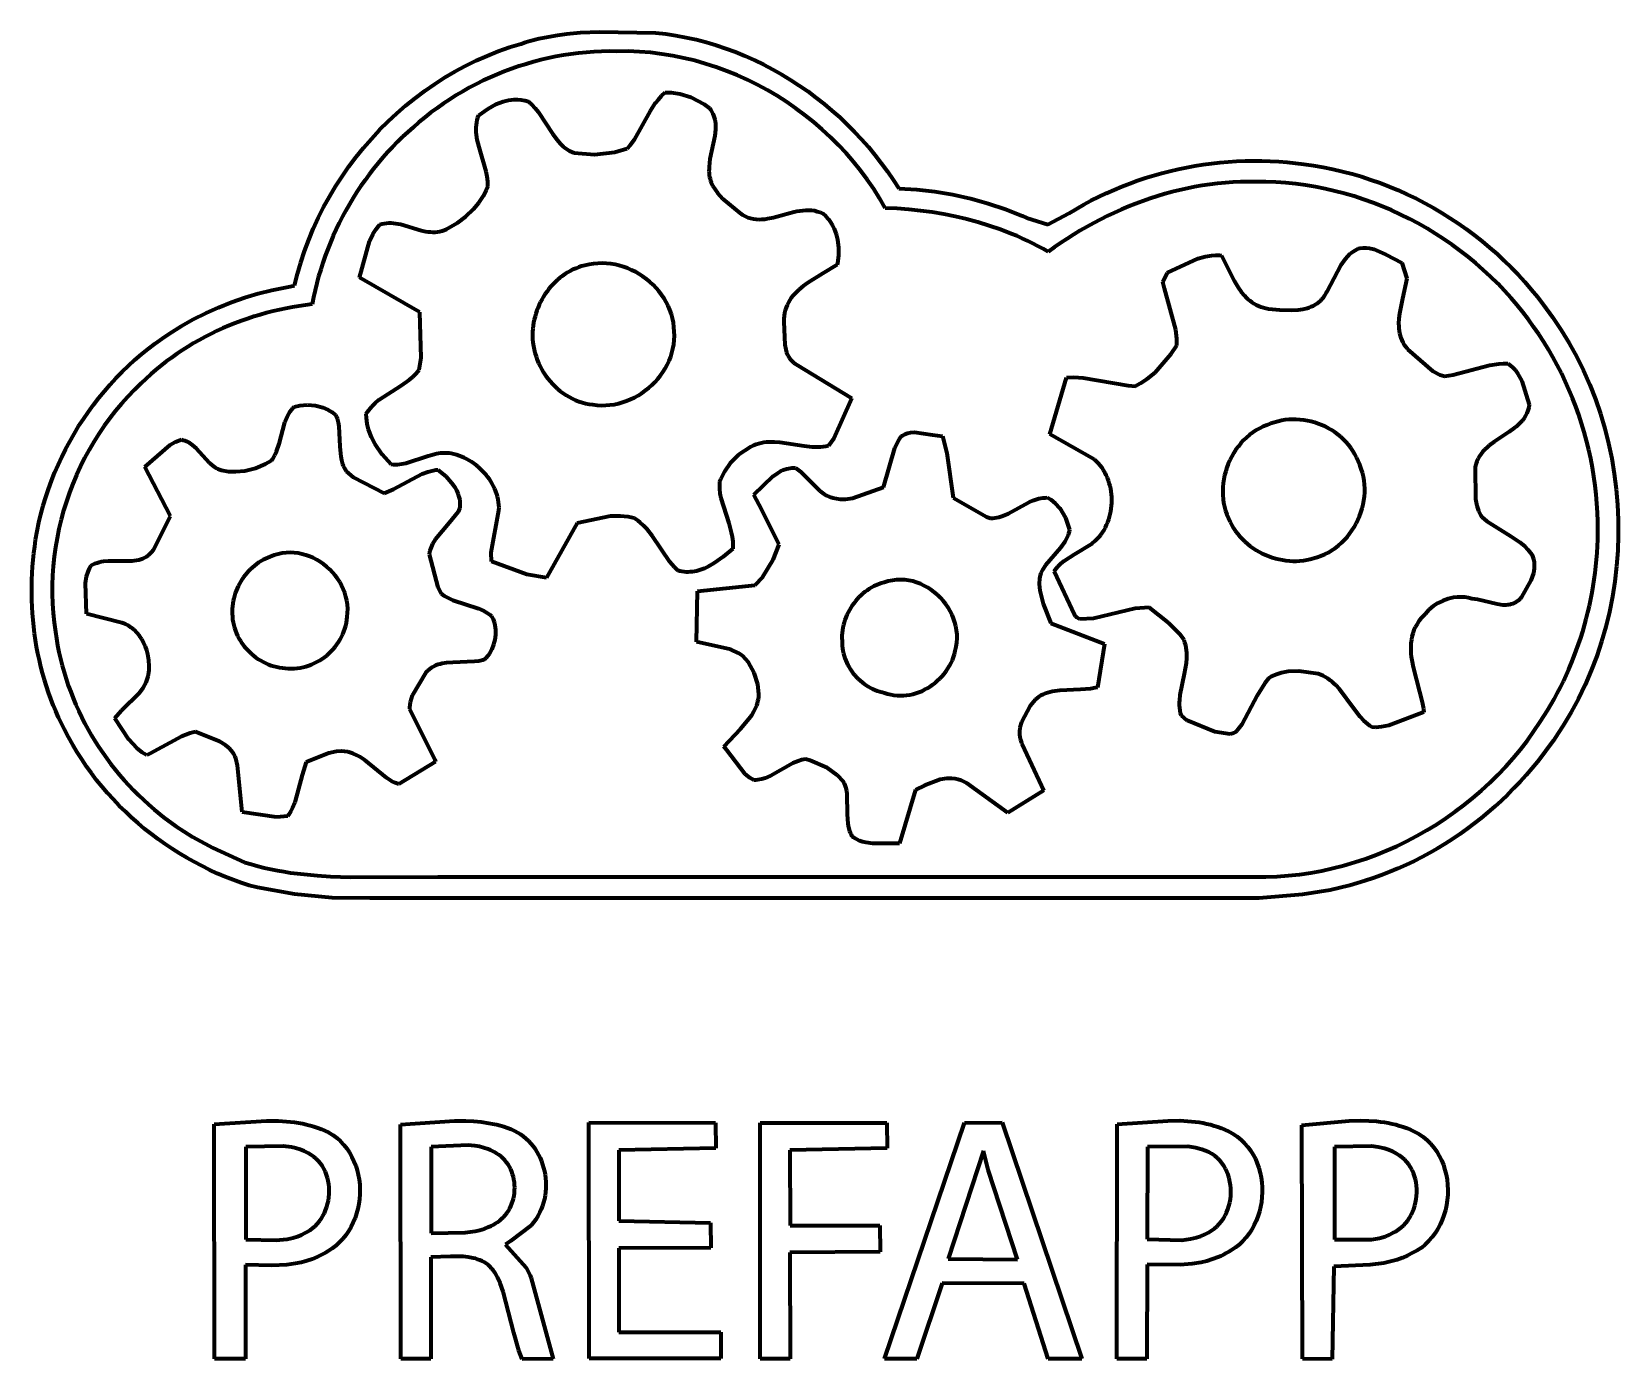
# Model space of a CAD drawing. Header units: millimetres. Extents: x 0.5 to 5.05, y 0.9 to 4.71.
import ezdxf

# ---------------------------------------------------------------- set-up
doc = ezdxf.new("R2010")
doc.units = ezdxf.units.MM
for name, color, linetype, lineweight in [('color#16578dff', 7, 'CONTINUOUS', 100), ('color#209bd8ff', 7, 'CONTINUOUS', 100), ('color#5ac5f1ff', 7, 'CONTINUOUS', 100), ('color#78aec8ff', 7, 'CONTINUOUS', 100)]:
    doc.layers.add(name, color=color, linetype=linetype, lineweight=lineweight)

msp = doc.modelspace()

# ---------------------------------------------------------------- linework, layer by layer
at = {"layer": 'color#16578dff'}
for p, q in [((1.2281, 3.5868), (1.2346, 3.6027)), ((1.2346, 3.6027), (1.2401, 3.6128)), ((1.2401, 3.6128), (1.2433, 3.6176)), ((1.2433, 3.6176), (1.2467, 3.6223)), ((1.2467, 3.6223), (1.2505, 3.6268)), ((1.2505, 3.6268), (1.2546, 3.6311)), ((1.2546, 3.6311), (1.2711, 3.6352)), ((1.2711, 3.6352), (1.2929, 3.6369)), ((1.2929, 3.6369), (1.3149, 3.6349)), ((1.3149, 3.6349), (1.3363, 3.6293)), ((1.3363, 3.6293), (1.3522, 3.6223)), ((1.3522, 3.6223), (1.3632, 3.6155)), ((1.3632, 3.6155), (1.3731, 3.6074)), ((1.3731, 3.6074), (1.3755, 3.6023)), ((1.3755, 3.6023), (1.3776, 3.597)), ((1.3776, 3.597), (1.3808, 3.5862)), ((1.2112, 3.5244), (1.2281, 3.5868)), ((1.3808, 3.5862), (1.383, 3.5751)), ((1.383, 3.5751), (1.3858, 3.5175)), ((0.8256, 3.4588), (0.8982, 3.5219)), ((0.8982, 3.5219), (0.914, 3.5306)), ((0.914, 3.5306), (0.9266, 3.5355)), ((0.9266, 3.5355), (0.931, 3.5368)), ((0.931, 3.5368), (0.936, 3.5357)), ((0.936, 3.5357), (0.9408, 3.5342)), ((0.9408, 3.5342), (0.9455, 3.5324)), ((0.9455, 3.5324), (0.9499, 3.5302)), ((0.9499, 3.5302), (0.9541, 3.5278)), ((0.9541, 3.5278), (0.9621, 3.5221)), ((0.9621, 3.5221), (0.9731, 3.512)), ((0.9731, 3.512), (1.011, 3.4698)), ((1.2037, 3.5024), (1.2112, 3.5244)), ((1.3858, 3.5175), (1.3881, 3.4888)), ((1.011, 3.4698), (1.0187, 3.4632)), ((1.0187, 3.4632), (1.0269, 3.4574)), ((1.143, 3.4549), (1.1718, 3.467)), ((1.1718, 3.467), (1.1896, 3.4772)), ((1.1896, 3.4772), (1.193, 3.482)), ((1.193, 3.482), (1.1988, 3.492)), ((1.1988, 3.492), (1.2037, 3.5024)), ((1.3881, 3.4888), (1.3903, 3.4777)), ((1.3903, 3.4777), (1.3934, 3.4668)), ((1.3934, 3.4668), (1.3955, 3.4615)), ((1.3955, 3.4615), (1.3979, 3.4562)), ((0.8991, 3.3173), (0.8256, 3.4588)), ((1.0269, 3.4574), (1.0313, 3.4549)), ((1.0313, 3.4549), (1.0358, 3.4527)), ((1.0358, 3.4527), (1.0406, 3.4508)), ((1.0406, 3.4508), (1.0456, 3.4492)), ((1.0456, 3.4492), (1.066, 3.4458)), ((1.066, 3.4458), (1.0867, 3.445)), ((1.0867, 3.445), (1.1126, 3.4474)), ((1.1126, 3.4474), (1.143, 3.4549)), ((1.3979, 3.4562), (1.4006, 3.4511)), ((1.4006, 3.4511), (1.4038, 3.4461)), ((1.4038, 3.4461), (1.4235, 3.4289)), ((1.4235, 3.4289), (1.5127, 3.3827)), ((1.5394, 3.3943), (1.6221, 3.4386)), ((1.6221, 3.4386), (1.6384, 3.4446)), ((1.6384, 3.4446), (1.6496, 3.4476)), ((1.6496, 3.4476), (1.6611, 3.4498)), ((1.6611, 3.4498), (1.667, 3.4505)), ((1.667, 3.4505), (1.6892, 3.4315)), ((1.6892, 3.4315), (1.7064, 3.4126)), ((1.5127, 3.3827), (1.5394, 3.3943)), ((1.7064, 3.4126), (1.7152, 3.4)), ((1.7152, 3.4), (1.7202, 3.3913)), ((1.7202, 3.3913), (1.7243, 3.3823)), ((1.7243, 3.3823), (1.7274, 3.373)), ((1.7274, 3.373), (1.7294, 3.3636)), ((1.7255, 3.3295), (1.6997, 3.2976)), ((1.7273, 3.3344), (1.7255, 3.3295)), ((1.7285, 3.3393), (1.7273, 3.3344)), ((1.7294, 3.3442), (1.7285, 3.3393)), ((1.7294, 3.3636), (1.7299, 3.3588)), ((1.73, 3.3491), (1.7294, 3.3442)), ((1.7299, 3.3588), (1.7301, 3.354)), ((1.7301, 3.354), (1.73, 3.3491)), ((0.8505, 3.2204), (0.8991, 3.3173)), ((1.6997, 3.2976), (1.6592, 3.2506)), ((1.6514, 3.2375), (1.6472, 3.2283)), ((1.6592, 3.2506), (1.6514, 3.2375)), ((0.7011, 3.1868), (0.7075, 3.1879)), ((0.7075, 3.1879), (0.7208, 3.1891)), ((0.7208, 3.1891), (0.7758, 3.1888)), ((0.7758, 3.1888), (0.7892, 3.1893)), ((0.7892, 3.1893), (0.7957, 3.1899)), ((0.7957, 3.1899), (0.8021, 3.1909)), ((0.8021, 3.1909), (0.8084, 3.1921)), ((0.8084, 3.1921), (0.8144, 3.1938)), ((0.8144, 3.1938), (0.8203, 3.1959)), ((0.8203, 3.1959), (0.826, 3.1985)), ((0.826, 3.1985), (0.8314, 3.2016)), ((0.8314, 3.2016), (0.8366, 3.2053)), ((0.8366, 3.2053), (0.8415, 3.2097)), ((0.8415, 3.2097), (0.8462, 3.2147)), ((0.8462, 3.2147), (0.8505, 3.2204)), ((1.1586, 3.1877), (1.1522, 3.1837)), ((1.1651, 3.1914), (1.1586, 3.1877)), ((1.1719, 3.1948), (1.1651, 3.1914)), ((1.1788, 3.1979), (1.1719, 3.1948)), ((1.1859, 3.2006), (1.1788, 3.1979)), ((1.1973, 3.2051), (1.1859, 3.2006)), ((1.2087, 3.2085), (1.1973, 3.2051)), ((1.2203, 3.2109), (1.2087, 3.2085)), ((1.2318, 3.2123), (1.2203, 3.2109)), ((1.2433, 3.2127), (1.2318, 3.2123)), ((1.2547, 3.2122), (1.2433, 3.2127)), ((1.2661, 3.2108), (1.2547, 3.2122)), ((1.2772, 3.2085), (1.2661, 3.2108)), ((1.2882, 3.2055), (1.2772, 3.2085)), ((1.2989, 3.2016), (1.2882, 3.2055)), ((1.3094, 3.1971), (1.2989, 3.2016)), ((1.3196, 3.1918), (1.3094, 3.1971)), ((1.3294, 3.1858), (1.3196, 3.1918)), ((1.6426, 3.2135), (1.6416, 3.2083)), ((1.6416, 3.2083), (1.6667, 3.1134)), ((1.6439, 3.2186), (1.6426, 3.2135)), ((1.6472, 3.2283), (1.6439, 3.2186)), ((0.6556, 3.1249), (0.6587, 3.1439)), ((0.6587, 3.1439), (0.6628, 3.1577)), ((0.6628, 3.1577), (0.6666, 3.1665)), ((0.6666, 3.1665), (0.6713, 3.1751)), ((0.6713, 3.1751), (0.6769, 3.1785)), ((0.6769, 3.1785), (0.6826, 3.1813)), ((0.6826, 3.1813), (0.6886, 3.1836)), ((0.6886, 3.1836), (0.6948, 3.1854)), ((0.6948, 3.1854), (0.7011, 3.1868)), ((1.1094, 3.1422), (1.1051, 3.1361)), ((1.1139, 3.1482), (1.1094, 3.1422)), ((1.1187, 3.154), (1.1139, 3.1482)), ((1.1237, 3.1596), (1.1187, 3.154)), ((1.1289, 3.1649), (1.1237, 3.1596)), ((1.1344, 3.17), (1.1289, 3.1649)), ((1.1401, 3.1749), (1.1344, 3.17)), ((1.1461, 3.1794), (1.1401, 3.1749)), ((1.1522, 3.1837), (1.1461, 3.1794)), ((1.3388, 3.1792), (1.3294, 3.1858)), ((1.3478, 3.172), (1.3388, 3.1792)), ((1.3564, 3.1642), (1.3478, 3.172)), ((1.3644, 3.1559), (1.3564, 3.1642)), ((1.3719, 3.1471), (1.3644, 3.1559)), ((1.3788, 3.1378), (1.3719, 3.1471)), ((0.6585, 3.0371), (0.6556, 3.1249)), ((1.0879, 3.1027), (1.0854, 3.0957)), ((1.0908, 3.1097), (1.0879, 3.1027)), ((1.094, 3.1165), (1.0908, 3.1097)), ((1.0974, 3.1232), (1.094, 3.1165)), ((1.1011, 3.1297), (1.0974, 3.1232)), ((1.1051, 3.1361), (1.1011, 3.1297)), ((1.385, 3.1282), (1.3788, 3.1378)), ((1.3906, 3.1181), (1.385, 3.1282)), ((1.3955, 3.1077), (1.3906, 3.1181)), ((1.3997, 3.097), (1.3955, 3.1077)), ((1.4031, 3.0859), (1.3997, 3.097)), ((1.6667, 3.1134), (1.6764, 3.0954)), ((1.0767, 3.0515), (1.0765, 3.044)), ((1.0773, 3.059), (1.0767, 3.0515)), ((1.0783, 3.0665), (1.0773, 3.059)), ((1.0796, 3.0739), (1.0783, 3.0665)), ((1.0812, 3.0812), (1.0796, 3.0739)), ((1.0831, 3.0885), (1.0812, 3.0812)), ((1.0854, 3.0957), (1.0831, 3.0885)), ((1.4056, 3.0747), (1.4031, 3.0859)), ((1.4073, 3.0632), (1.4056, 3.0747)), ((1.408, 3.0516), (1.4073, 3.0632)), ((1.4079, 3.0398), (1.408, 3.0516)), ((1.6764, 3.0954), (1.6853, 3.0888)), ((1.6853, 3.0888), (1.6948, 3.0833)), ((1.6948, 3.0833), (1.7098, 3.0764)), ((1.7098, 3.0764), (1.7836, 3.0524)), ((1.7836, 3.0524), (1.7985, 3.0455)), ((0.7598, 3.011), (0.6585, 3.0371)), ((0.7654, 3.009), (0.7598, 3.011)), ((0.7708, 3.0067), (0.7654, 3.009)), ((0.776, 3.0041), (0.7708, 3.0067)), ((1.0765, 3.044), (1.0766, 3.0365)), ((1.0766, 3.0365), (1.077, 3.0289)), ((1.077, 3.0289), (1.0778, 3.0205)), ((1.0778, 3.0205), (1.0791, 3.0123)), ((1.0791, 3.0123), (1.0809, 3.0042)), ((1.4024, 3.0024), (1.4043, 3.0108)), ((1.4043, 3.0108), (1.4058, 3.0193)), ((1.4058, 3.0193), (1.4067, 3.028)), ((1.4067, 3.028), (1.4079, 3.0398)), ((1.7985, 3.0455), (1.8079, 3.04)), ((1.8079, 3.04), (1.8169, 3.0335)), ((1.8169, 3.0335), (1.8211, 3.0298)), ((1.8211, 3.0298), (1.8251, 3.0218)), ((1.8251, 3.0218), (1.8282, 3.0133)), ((1.8282, 3.0133), (1.8304, 3.0045)), ((0.781, 3.0012), (0.776, 3.0041)), ((0.7858, 2.998), (0.781, 3.0012)), ((0.7904, 2.9945), (0.7858, 2.998)), ((0.7948, 2.9908), (0.7904, 2.9945)), ((0.8029, 2.9827), (0.7948, 2.9908)), ((0.8103, 2.9738), (0.8029, 2.9827)), ((0.8168, 2.9642), (0.8103, 2.9738)), ((0.8224, 2.954), (0.8168, 2.9642)), ((1.0809, 3.0042), (1.083, 2.9962)), ((1.083, 2.9962), (1.0857, 2.9884)), ((1.0857, 2.9884), (1.0887, 2.9808)), ((1.0887, 2.9808), (1.0921, 2.9733)), ((1.0921, 2.9733), (1.0959, 2.966)), ((1.0959, 2.966), (1.1, 2.959)), ((1.3818, 2.9557), (1.3862, 2.963)), ((1.3862, 2.963), (1.3903, 2.9705)), ((1.3903, 2.9705), (1.3939, 2.9782)), ((1.3939, 2.9782), (1.3972, 2.9861)), ((1.3972, 2.9861), (1.4, 2.9942)), ((1.4, 2.9942), (1.4024, 3.0024)), ((1.8303, 2.9625), (1.8268, 2.9487)), ((1.8321, 2.9766), (1.8303, 2.9625)), ((1.8304, 3.0045), (1.8321, 2.9907)), ((1.8321, 2.9907), (1.8321, 2.9766)), ((0.8273, 2.9433), (0.8224, 2.954)), ((0.8313, 2.9322), (0.8273, 2.9433)), ((0.8344, 2.9208), (0.8313, 2.9322)), ((0.8375, 2.9035), (0.8344, 2.9208)), ((1.1, 2.959), (1.1046, 2.9522)), ((1.1046, 2.9522), (1.1094, 2.9456)), ((1.1094, 2.9456), (1.1146, 2.9392)), ((1.1146, 2.9392), (1.1201, 2.9331)), ((1.1201, 2.9331), (1.1258, 2.9273)), ((1.1258, 2.9273), (1.1319, 2.9217)), ((1.1319, 2.9217), (1.1382, 2.9165)), ((1.1382, 2.9165), (1.1447, 2.9115)), ((1.3412, 2.9123), (1.3479, 2.9176)), ((1.3479, 2.9176), (1.3543, 2.9232)), ((1.3543, 2.9232), (1.3605, 2.9292)), ((1.3605, 2.9292), (1.3663, 2.9354)), ((1.3663, 2.9354), (1.3718, 2.9419)), ((1.3718, 2.9419), (1.3769, 2.9487)), ((1.3769, 2.9487), (1.3818, 2.9557)), ((1.8099, 2.916), (1.8041, 2.9092)), ((1.8151, 2.9234), (1.8099, 2.916)), ((1.8217, 2.9356), (1.8151, 2.9234)), ((1.8268, 2.9487), (1.8217, 2.9356)), ((0.8366, 2.8625), (0.8377, 2.8686)), ((0.8386, 2.8862), (0.8375, 2.9035)), ((0.8377, 2.8686), (0.8383, 2.8749)), ((0.8383, 2.8749), (0.8386, 2.8862)), ((1.1447, 2.9115), (1.1515, 2.9069)), ((1.1515, 2.9069), (1.1585, 2.9026)), ((1.1585, 2.9026), (1.1657, 2.8986)), ((1.1657, 2.8986), (1.1731, 2.895)), ((1.1731, 2.895), (1.1806, 2.8917)), ((1.1806, 2.8917), (1.1883, 2.8889)), ((1.1883, 2.8889), (1.1962, 2.8864)), ((1.1962, 2.8864), (1.2042, 2.8843)), ((1.2042, 2.8843), (1.2123, 2.8827)), ((1.2123, 2.8827), (1.2205, 2.8814)), ((1.2205, 2.8814), (1.2287, 2.8807)), ((1.2287, 2.8807), (1.2371, 2.8803)), ((1.2371, 2.8803), (1.2458, 2.88)), ((1.2458, 2.88), (1.2545, 2.8801)), ((1.2545, 2.8801), (1.2631, 2.8808)), ((1.2631, 2.8808), (1.2716, 2.882)), ((1.2716, 2.882), (1.28, 2.8837)), ((1.28, 2.8837), (1.2883, 2.8858)), ((1.2883, 2.8858), (1.2964, 2.8883)), ((1.2964, 2.8883), (1.3044, 2.8913)), ((1.3044, 2.8913), (1.3121, 2.8948)), ((1.3121, 2.8948), (1.3197, 2.8986)), ((1.3197, 2.8986), (1.3271, 2.9028)), ((1.3271, 2.9028), (1.3343, 2.9074)), ((1.3343, 2.9074), (1.3412, 2.9123)), ((1.6366, 2.873), (1.632, 2.8684)), ((1.6414, 2.8772), (1.6366, 2.873)), ((1.6464, 2.8808), (1.6414, 2.8772)), ((1.6516, 2.8839), (1.6464, 2.8808)), ((1.6569, 2.8867), (1.6516, 2.8839)), ((1.6623, 2.8891), (1.6569, 2.8867)), ((1.6679, 2.891), (1.6623, 2.8891)), ((1.6736, 2.8927), (1.6679, 2.891)), ((1.6795, 2.8941), (1.6736, 2.8927)), ((1.6914, 2.896), (1.6795, 2.8941)), ((1.7098, 2.8975), (1.6914, 2.896)), ((1.7719, 2.8996), (1.7098, 2.8975)), ((1.7839, 2.9014), (1.7719, 2.8996)), ((1.7954, 2.9043), (1.7839, 2.9014)), ((1.801, 2.9061), (1.7954, 2.9043)), ((1.8041, 2.9092), (1.801, 2.9061)), ((0.8101, 2.8105), (0.8206, 2.8247)), ((0.8206, 2.8247), (0.8266, 2.8347)), ((0.8266, 2.8347), (0.8292, 2.84)), ((0.8292, 2.84), (0.8315, 2.8453)), ((0.8315, 2.8453), (0.8335, 2.8509)), ((0.8335, 2.8509), (0.8353, 2.8566)), ((0.8353, 2.8566), (0.8366, 2.8625)), ((1.632, 2.8684), (1.5926, 2.8028)), ((0.7593, 2.759), (0.8101, 2.8105)), ((1.5871, 2.7837), (1.5855, 2.7679)), ((1.5926, 2.8028), (1.5871, 2.7837)), ((0.7396, 2.7369), (0.7593, 2.759)), ((0.7803, 2.6759), (0.7396, 2.7369)), ((1.5855, 2.7679), (1.5855, 2.7638)), ((1.5855, 2.7638), (1.6581, 2.6178)), ((0.956, 2.6942), (0.9312, 2.6844)), ((0.9716, 2.6982), (0.956, 2.6942)), ((1.0404, 2.6707), (0.9716, 2.6982)), ((0.8033, 2.651), (0.7803, 2.6759)), ((0.8186, 2.6391), (0.8033, 2.651)), ((0.9312, 2.6844), (0.8413, 2.6355)), ((1.0569, 2.6601), (1.0404, 2.6707)), ((1.0679, 2.6508), (1.0569, 2.6601)), ((1.0745, 2.6437), (1.0679, 2.6508)), ((1.0803, 2.6359), (1.0745, 2.6437)), ((1.3763, 2.6418), (1.354, 2.6369)), ((1.3899, 2.6426), (1.3763, 2.6418)), ((1.399, 2.642), (1.3899, 2.6426)), ((1.4081, 2.6405), (1.399, 2.642)), ((0.8313, 2.6315), (0.8186, 2.6391)), ((0.8413, 2.6355), (0.8313, 2.6315)), ((1.0852, 2.6273), (1.0803, 2.6359)), ((1.0874, 2.6228), (1.0852, 2.6273)), ((1.0915, 2.6016), (1.0874, 2.6228)), ((1.1049, 2.4673), (1.0915, 2.6016)), ((1.2893, 2.6114), (1.2771, 2.5735)), ((1.354, 2.6369), (1.2893, 2.6114)), ((1.4172, 2.6378), (1.4081, 2.6405)), ((1.4227, 2.636), (1.4172, 2.6378)), ((1.4332, 2.6315), (1.4227, 2.636)), ((1.4433, 2.6261), (1.4332, 2.6315)), ((1.4575, 2.6168), (1.4433, 2.6261)), ((1.5198, 2.5661), (1.4575, 2.6168)), ((1.6604, 2.6124), (1.5551, 2.5476)), ((1.6581, 2.6178), (1.6604, 2.6124)), ((1.2771, 2.5735), (1.2567, 2.4957)), ((1.5342, 2.557), (1.5198, 2.5661)), ((1.5444, 2.5518), (1.5342, 2.557)), ((1.5551, 2.5476), (1.5444, 2.5518)), ((1.2037, 2.4532), (1.1049, 2.4673)), ((1.2387, 2.4608), (1.2353, 2.4563)), ((1.2448, 2.4703), (1.2387, 2.4608)), ((1.2501, 2.4802), (1.2448, 2.4703)), ((1.2567, 2.4957), (1.2501, 2.4802)), ((1.2353, 2.4563), (1.2037, 2.4532))]:
    msp.add_line(p, q, dxfattribs=at)
at = {"layer": 'color#209bd8ff'}
for p, q in [((1.9574, 4.6877), (1.9836, 4.6933)), ((1.9836, 4.6933), (2.01, 4.6978)), ((2.01, 4.6978), (2.0366, 4.7014)), ((2.0366, 4.7014), (2.0766, 4.7051)), ((2.0766, 4.7051), (2.1302, 4.7076)), ((2.1302, 4.7076), (2.2913, 4.7046)), ((2.2913, 4.7046), (2.3208, 4.7012)), ((2.3208, 4.7012), (2.3501, 4.6967)), ((2.3501, 4.6967), (2.3792, 4.6913)), ((2.3792, 4.6913), (2.4081, 4.6848)), ((1.8082, 4.6386), (1.8402, 4.6513)), ((1.8402, 4.6513), (1.8726, 4.6629)), ((1.8726, 4.6629), (1.9056, 4.6731)), ((1.9056, 4.6731), (1.9185, 4.6772)), ((1.9185, 4.6772), (1.9314, 4.681)), ((1.9314, 4.681), (1.9574, 4.6877)), ((2.0705, 4.6462), (2.0487, 4.6434)), ((2.0924, 4.6484), (2.0705, 4.6462)), ((2.1144, 4.65), (2.0924, 4.6484)), ((2.1363, 4.651), (2.1144, 4.65)), ((2.1584, 4.6514), (2.1363, 4.651)), ((2.1804, 4.6512), (2.1584, 4.6514)), ((2.2128, 4.6513), (2.1804, 4.6512)), ((2.2451, 4.6501), (2.2128, 4.6513)), ((2.2773, 4.6475), (2.2451, 4.6501)), ((2.3094, 4.6436), (2.2773, 4.6475)), ((2.4081, 4.6848), (2.4367, 4.6774)), ((2.4367, 4.6774), (2.4651, 4.669)), ((2.4651, 4.669), (2.4931, 4.6597)), ((2.4931, 4.6597), (2.5208, 4.6494)), ((2.5208, 4.6494), (2.5481, 4.6382)), ((1.7158, 4.5932), (1.746, 4.6095)), ((1.746, 4.6095), (1.7768, 4.6246)), ((1.7768, 4.6246), (1.8082, 4.6386)), ((1.878, 4.6011), (1.8574, 4.5933)), ((1.8988, 4.6083), (1.878, 4.6011)), ((1.9198, 4.6149), (1.8988, 4.6083)), ((1.941, 4.621), (1.9198, 4.6149)), ((1.9623, 4.6266), (1.941, 4.621)), ((1.9837, 4.6316), (1.9623, 4.6266)), ((2.0053, 4.6361), (1.9837, 4.6316)), ((2.0269, 4.64), (2.0053, 4.6361)), ((2.0487, 4.6434), (2.0269, 4.64)), ((2.3412, 4.6385), (2.3094, 4.6436)), ((2.3728, 4.6321), (2.3412, 4.6385)), ((2.4041, 4.6246), (2.3728, 4.6321)), ((2.4351, 4.6158), (2.4041, 4.6246)), ((2.4658, 4.6059), (2.4351, 4.6158)), ((2.4961, 4.5948), (2.4658, 4.6059)), ((2.5481, 4.6382), (2.5751, 4.6262)), ((2.5751, 4.6262), (2.6017, 4.6133)), ((2.6017, 4.6133), (2.6279, 4.5996)), ((2.6279, 4.5996), (2.6537, 4.5851)), ((1.6292, 4.5378), (1.6574, 4.5573)), ((1.6574, 4.5573), (1.6863, 4.5758)), ((1.6863, 4.5758), (1.7158, 4.5932)), ((1.7771, 4.5573), (1.7576, 4.547)), ((1.7968, 4.5671), (1.7771, 4.5573)), ((1.8168, 4.5763), (1.7968, 4.5671)), ((1.837, 4.5851), (1.8168, 4.5763)), ((1.8574, 4.5933), (1.837, 4.5851)), ((2.5259, 4.5826), (2.4961, 4.5948)), ((2.5554, 4.5694), (2.5259, 4.5826)), ((2.5843, 4.555), (2.5554, 4.5694)), ((2.6127, 4.5397), (2.5843, 4.555)), ((2.6537, 4.5851), (2.679, 4.5697)), ((2.679, 4.5697), (2.7038, 4.5536)), ((2.7038, 4.5536), (2.7281, 4.5367)), ((1.575, 4.4957), (1.6017, 4.5172)), ((1.6017, 4.5172), (1.6292, 4.5378)), ((1.7008, 4.5133), (1.6825, 4.5011)), ((1.7194, 4.525), (1.7008, 4.5133)), ((1.7384, 4.5363), (1.7194, 4.525)), ((1.7576, 4.547), (1.7384, 4.5363)), ((2.6405, 4.5233), (2.6127, 4.5397)), ((2.6677, 4.5059), (2.6405, 4.5233)), ((2.7281, 4.5367), (2.7519, 4.5191)), ((2.7519, 4.5191), (2.7752, 4.5008)), ((1.5239, 4.4499), (1.549, 4.4733)), ((1.549, 4.4733), (1.575, 4.4957)), ((1.6468, 4.4753), (1.6295, 4.4617)), ((1.6645, 4.4884), (1.6468, 4.4753)), ((1.6825, 4.5011), (1.6645, 4.4884)), ((2.6943, 4.4876), (2.6677, 4.5059)), ((2.7203, 4.4683), (2.6943, 4.4876)), ((2.7455, 4.4481), (2.7203, 4.4683)), ((2.7752, 4.5008), (2.7979, 4.4817)), ((2.7979, 4.4817), (2.82, 4.462)), ((1.4762, 4.4005), (1.4996, 4.4256)), ((1.4996, 4.4256), (1.5239, 4.4499)), ((1.5806, 4.4195), (1.5655, 4.4055)), ((1.596, 4.4331), (1.5806, 4.4195)), ((1.6126, 4.4476), (1.596, 4.4331)), ((1.6295, 4.4617), (1.6126, 4.4476)), ((2.77, 4.427), (2.7455, 4.4481)), ((2.7937, 4.4051), (2.77, 4.427)), ((2.82, 4.462), (2.8415, 4.4417)), ((2.8415, 4.4417), (2.8624, 4.4207)), ((2.8624, 4.4207), (2.8827, 4.3991)), ((1.4321, 4.348), (1.4537, 4.3746)), ((1.4537, 4.3746), (1.4762, 4.4005)), ((1.5364, 4.3765), (1.5224, 4.3615)), ((1.5508, 4.3912), (1.5364, 4.3765)), ((1.5655, 4.4055), (1.5508, 4.3912)), ((2.8166, 4.3823), (2.7937, 4.4051)), ((2.8386, 4.3587), (2.8166, 4.3823)), ((2.8827, 4.3991), (2.9023, 4.3769)), ((2.9023, 4.3769), (2.9212, 4.3541)), ((1.4114, 4.3205), (1.4321, 4.348)), ((1.4954, 4.3304), (1.4825, 4.3145)), ((1.5087, 4.3461), (1.4954, 4.3304)), ((1.5224, 4.3615), (1.5087, 4.3461)), ((2.8597, 4.3343), (2.8386, 4.3587)), ((2.88, 4.3092), (2.8597, 4.3343)), ((2.9212, 4.3541), (2.9394, 4.3307)), ((2.9394, 4.3307), (2.9568, 4.3068)), ((3.8389, 4.3225), (3.8628, 4.3263)), ((3.8628, 4.3263), (3.8867, 4.3296)), ((3.8867, 4.3296), (3.9108, 4.3323)), ((3.9108, 4.3323), (3.9349, 4.3344)), ((3.9349, 4.3344), (3.959, 4.3359)), ((3.959, 4.3359), (3.9832, 4.3369)), ((3.9832, 4.3369), (4.0074, 4.3373)), ((4.0074, 4.3373), (4.0316, 4.3372)), ((4.0316, 4.3372), (4.0557, 4.3364)), ((4.0557, 4.3364), (4.0799, 4.3351)), ((4.0799, 4.3351), (4.104, 4.3332)), ((4.104, 4.3332), (4.128, 4.3307)), ((4.128, 4.3307), (4.152, 4.3276)), ((4.152, 4.3276), (4.18, 4.3236)), ((1.3731, 4.2635), (1.3918, 4.2924)), ((1.3918, 4.2924), (1.4114, 4.3205)), ((1.4578, 4.2817), (1.4461, 4.2648)), ((1.47, 4.2982), (1.4578, 4.2817)), ((1.4825, 4.3145), (1.47, 4.2982)), ((2.8992, 4.2833), (2.88, 4.3092)), ((2.9175, 4.2567), (2.8992, 4.2833)), ((2.9568, 4.3068), (2.9735, 4.2824)), ((2.9735, 4.2824), (2.9895, 4.2575)), ((3.6524, 4.272), (3.6751, 4.2803)), ((3.6751, 4.2803), (3.698, 4.2879)), ((3.698, 4.2879), (3.7211, 4.2951)), ((3.7211, 4.2951), (3.7444, 4.3017)), ((3.7444, 4.3017), (3.7678, 4.3077)), ((3.7678, 4.3077), (3.7914, 4.3132)), ((3.7914, 4.3132), (3.8151, 4.3181)), ((3.8151, 4.3181), (3.8389, 4.3225)), ((4.18, 4.3236), (4.2078, 4.3188)), ((4.2078, 4.3188), (4.2355, 4.3132)), ((4.2355, 4.3132), (4.263, 4.3068)), ((4.263, 4.3068), (4.2903, 4.2996)), ((4.2903, 4.2996), (4.3173, 4.2916)), ((4.3173, 4.2916), (4.3442, 4.2829)), ((4.3442, 4.2829), (4.3708, 4.2735)), ((1.3555, 4.2341), (1.3731, 4.2635)), ((1.4347, 4.2477), (1.4237, 4.2304)), ((1.4461, 4.2648), (1.4347, 4.2477)), ((2.9347, 4.2294), (2.9175, 4.2567)), ((2.9895, 4.2575), (3.0416, 4.2545)), ((3.0416, 4.2545), (3.0934, 4.2487)), ((3.0934, 4.2487), (3.1449, 4.2401)), ((3.1449, 4.2401), (3.1958, 4.2288)), ((3.5636, 4.2337), (3.5854, 4.2441)), ((3.5854, 4.2441), (3.6075, 4.2539)), ((3.6075, 4.2539), (3.6298, 4.2632)), ((3.6298, 4.2632), (3.6524, 4.272)), ((3.7316, 4.2356), (3.7106, 4.2289)), ((3.7527, 4.2419), (3.7316, 4.2356)), ((3.774, 4.2477), (3.7527, 4.2419)), ((3.7954, 4.253), (3.774, 4.2477)), ((3.8169, 4.2578), (3.7954, 4.253)), ((3.8385, 4.2621), (3.8169, 4.2578)), ((3.8602, 4.2659), (3.8385, 4.2621)), ((3.882, 4.2691), (3.8602, 4.2659)), ((3.9038, 4.2717), (3.882, 4.2691)), ((3.9258, 4.2739), (3.9038, 4.2717)), ((3.9478, 4.2754), (3.9258, 4.2739)), ((3.9699, 4.2764), (3.9478, 4.2754)), ((3.992, 4.2768), (3.9699, 4.2764)), ((4.0142, 4.2766), (3.992, 4.2768)), ((4.0429, 4.2765), (4.0142, 4.2766)), ((4.0716, 4.2755), (4.0429, 4.2765)), ((4.1002, 4.2735), (4.0716, 4.2755)), ((4.1287, 4.2706), (4.1002, 4.2735)), ((4.1571, 4.2669), (4.1287, 4.2706)), ((4.1853, 4.2622), (4.1571, 4.2669)), ((4.2134, 4.2567), (4.1853, 4.2622)), ((4.2413, 4.2504), (4.2134, 4.2567)), ((4.269, 4.2432), (4.2413, 4.2504)), ((4.2965, 4.2352), (4.269, 4.2432)), ((4.3237, 4.2263), (4.2965, 4.2352)), ((4.3708, 4.2735), (4.3971, 4.2633)), ((4.3971, 4.2633), (4.4231, 4.2524)), ((4.4231, 4.2524), (4.4488, 4.2408)), ((4.4488, 4.2408), (4.4742, 4.2285)), ((1.3236, 4.1733), (1.339, 4.204)), ((1.339, 4.204), (1.3555, 4.2341)), ((1.403, 4.1949), (1.3932, 4.1768)), ((1.4132, 4.2128), (1.403, 4.1949)), ((1.4237, 4.2304), (1.4132, 4.2128)), ((2.9509, 4.2015), (2.9347, 4.2294)), ((2.9846, 4.1999), (2.9509, 4.2015)), ((3.0182, 4.1974), (2.9846, 4.1999)), ((3.0518, 4.1939), (3.0182, 4.1974)), ((3.0852, 4.1894), (3.0518, 4.1939)), ((3.1185, 4.1838), (3.0852, 4.1894)), ((3.1958, 4.2288), (3.246, 4.2148)), ((3.246, 4.2148), (3.2955, 4.1981)), ((3.2955, 4.1981), (3.3439, 4.1788)), ((3.479, 4.1868), (3.4997, 4.1993)), ((3.4997, 4.1993), (3.5207, 4.2113)), ((3.5207, 4.2113), (3.542, 4.2227)), ((3.542, 4.2227), (3.5636, 4.2337)), ((3.6283, 4.1972), (3.6081, 4.1881)), ((3.6486, 4.2058), (3.6283, 4.1972)), ((3.6691, 4.2139), (3.6486, 4.2058)), ((3.6898, 4.2216), (3.6691, 4.2139)), ((3.7106, 4.2289), (3.6898, 4.2216)), ((4.3507, 4.2167), (4.3237, 4.2263)), ((4.3774, 4.2063), (4.3507, 4.2167)), ((4.4037, 4.1951), (4.3774, 4.2063)), ((4.4298, 4.1831), (4.4037, 4.1951)), ((4.4742, 4.2285), (4.4993, 4.2155)), ((4.4993, 4.2155), (4.524, 4.2018)), ((4.524, 4.2018), (4.5483, 4.1875)), ((1.3093, 4.1421), (1.3236, 4.1733)), ((1.3839, 4.1585), (1.375, 4.14)), ((1.3932, 4.1768), (1.3839, 4.1585)), ((3.1516, 4.1772), (3.1185, 4.1838)), ((3.1844, 4.1695), (3.1516, 4.1772)), ((3.2169, 4.1608), (3.1844, 4.1695)), ((3.2491, 4.1509), (3.2169, 4.1608)), ((3.281, 4.1399), (3.2491, 4.1509)), ((3.3439, 4.1788), (3.3559, 4.1736)), ((3.3559, 4.1736), (3.4172, 4.1543)), ((3.4172, 4.1543), (3.479, 4.1868)), ((3.5295, 4.1479), (3.5104, 4.1368)), ((3.5488, 4.1585), (3.5295, 4.1479)), ((3.5684, 4.1688), (3.5488, 4.1585)), ((3.5882, 4.1787), (3.5684, 4.1688)), ((3.6081, 4.1881), (3.5882, 4.1787)), ((4.4554, 4.1704), (4.4298, 4.1831)), ((4.4807, 4.157), (4.4554, 4.1704)), ((4.5056, 4.1428), (4.4807, 4.157)), ((4.5483, 4.1875), (4.5722, 4.1725)), ((4.5722, 4.1725), (4.5957, 4.1569)), ((4.5957, 4.1569), (4.6188, 4.1406)), ((1.2841, 4.0782), (1.2961, 4.1104)), ((1.2961, 4.1104), (1.3093, 4.1421)), ((1.3584, 4.1025), (1.3508, 4.0834)), ((1.3665, 4.1213), (1.3584, 4.1025)), ((1.375, 4.14), (1.3665, 4.1213)), ((3.3124, 4.1278), (3.281, 4.1399)), ((3.3279, 4.1213), (3.3124, 4.1278)), ((3.3433, 4.1145), (3.3279, 4.1213)), ((3.3586, 4.1074), (3.3433, 4.1145)), ((3.3738, 4.1), (3.3586, 4.1074)), ((3.3888, 4.0923), (3.3738, 4.1)), ((3.4545, 4.1013), (3.4363, 4.0888)), ((3.4729, 4.1135), (3.4545, 4.1013)), ((3.4915, 4.1253), (3.4729, 4.1135)), ((3.5104, 4.1368), (3.4915, 4.1253)), ((4.5301, 4.1279), (4.5056, 4.1428)), ((4.5542, 4.1123), (4.5301, 4.1279)), ((4.5778, 4.096), (4.5542, 4.1123)), ((4.6188, 4.1406), (4.6415, 4.1238)), ((4.6415, 4.1238), (4.6636, 4.1063)), ((4.6636, 4.1063), (4.6853, 4.0882)), ((1.2734, 4.0455), (1.2841, 4.0782)), ((1.3436, 4.0641), (1.3368, 4.0447)), ((1.3508, 4.0834), (1.3436, 4.0641)), ((3.4037, 4.0843), (3.3888, 4.0923)), ((3.4185, 4.0759), (3.4037, 4.0843)), ((3.4363, 4.0888), (3.4185, 4.0759)), ((3.7599, 4.0158), (3.8483, 4.0569)), ((3.8483, 4.0569), (3.8702, 4.0628)), ((3.8702, 4.0628), (3.8871, 4.0654)), ((3.8871, 4.0654), (3.8986, 4.0661)), ((3.8986, 4.0661), (3.9102, 4.0658)), ((3.9102, 4.0658), (3.9161, 4.0653)), ((3.9161, 4.0653), (3.9521, 3.9924)), ((4.2591, 4.0381), (4.2711, 4.0555)), ((4.2711, 4.0555), (4.2779, 4.0634)), ((4.2779, 4.0634), (4.2854, 4.0707)), ((4.2854, 4.0707), (4.2938, 4.0772)), ((4.2938, 4.0772), (4.2982, 4.0801)), ((4.2982, 4.0801), (4.303, 4.0828)), ((4.303, 4.0828), (4.3079, 4.0853)), ((4.3079, 4.0853), (4.3126, 4.0863)), ((4.3126, 4.0863), (4.3219, 4.0873)), ((4.3219, 4.0873), (4.3311, 4.0873)), ((4.3311, 4.0873), (4.3401, 4.0862)), ((4.3401, 4.0862), (4.3533, 4.083)), ((4.3533, 4.083), (4.3876, 4.068)), ((4.3876, 4.068), (4.433, 4.044)), ((4.6009, 4.0791), (4.5778, 4.096)), ((4.6235, 4.0615), (4.6009, 4.0791)), ((4.6455, 4.0432), (4.6235, 4.0615)), ((4.6853, 4.0882), (4.7065, 4.0696)), ((4.7065, 4.0696), (4.7272, 4.0504)), ((1.2556, 3.979), (1.2639, 4.0124)), ((1.2639, 4.0124), (1.2734, 4.0455)), ((1.3305, 4.0252), (1.3246, 4.0055)), ((1.3368, 4.0447), (1.3305, 4.0252)), ((3.7472, 3.9896), (3.7599, 4.0158)), ((4.2187, 3.9623), (4.2591, 4.0381)), ((4.433, 4.044), (4.4475, 3.9988)), ((4.6671, 4.0243), (4.6455, 4.0432)), ((4.688, 4.0048), (4.6671, 4.0243)), ((4.7272, 4.0504), (4.7473, 4.0306)), ((4.7473, 4.0306), (4.7669, 4.0103)), ((4.7669, 4.0103), (4.7859, 3.9894)), ((1.1513, 3.9559), (1.1901, 3.9659)), ((1.1901, 3.9659), (1.2425, 3.9767)), ((1.2425, 3.9767), (1.2556, 3.979)), ((1.3142, 3.9657), (1.3097, 3.9456)), ((1.3192, 3.9857), (1.3142, 3.9657)), ((1.3246, 4.0055), (1.3192, 3.9857)), ((3.7519, 3.9708), (3.7472, 3.9896)), ((3.7848, 3.8518), (3.7519, 3.9708)), ((3.9521, 3.9924), (3.9637, 3.9733)), ((3.9637, 3.9733), (3.9722, 3.9614)), ((3.9722, 3.9614), (3.9815, 3.9503)), ((4.2156, 3.956), (4.2187, 3.9623)), ((4.4475, 3.9988), (4.4351, 3.9423)), ((4.7084, 3.9846), (4.688, 4.0048)), ((4.7281, 3.9639), (4.7084, 3.9846)), ((4.7472, 3.9426), (4.7281, 3.9639)), ((4.7859, 3.9894), (4.8044, 3.968)), ((4.8044, 3.968), (4.8222, 3.9462)), ((1.0012, 3.9001), (1.0377, 3.9165)), ((1.0377, 3.9165), (1.075, 3.9312)), ((1.075, 3.9312), (1.1129, 3.9444)), ((1.1129, 3.9444), (1.1513, 3.9559)), ((1.2494, 3.9171), (1.2308, 3.9136)), ((1.2681, 3.9203), (1.2494, 3.9171)), ((1.2869, 3.9231), (1.2681, 3.9203)), ((1.3057, 3.9255), (1.2869, 3.9231)), ((1.3097, 3.9456), (1.3057, 3.9255)), ((3.9815, 3.9503), (3.9865, 3.9451)), ((3.9865, 3.9451), (3.9917, 3.9402)), ((3.9917, 3.9402), (3.9971, 3.9357)), ((3.9971, 3.9357), (4.0028, 3.9314)), ((4.0028, 3.9314), (4.0087, 3.9275)), ((4.0087, 3.9275), (4.015, 3.9239)), ((4.015, 3.9239), (4.0215, 3.9207)), ((4.0215, 3.9207), (4.0284, 3.918)), ((4.0284, 3.918), (4.0356, 3.9156)), ((4.1615, 3.9145), (4.1676, 3.9164)), ((4.1676, 3.9164), (4.1735, 3.9187)), ((4.1735, 3.9187), (4.1792, 3.9213)), ((4.1792, 3.9213), (4.1847, 3.9243)), ((4.1847, 3.9243), (4.1899, 3.9276)), ((4.1899, 3.9276), (4.1949, 3.9313)), ((4.1949, 3.9313), (4.1997, 3.9353)), ((4.1997, 3.9353), (4.2041, 3.9399)), ((4.2041, 3.9399), (4.2083, 3.9448)), ((4.2083, 3.9448), (4.2121, 3.9502)), ((4.2121, 3.9502), (4.2156, 3.956)), ((4.4351, 3.9423), (4.4264, 3.8986)), ((4.7641, 3.9228), (4.7472, 3.9426)), ((4.7805, 3.9027), (4.7641, 3.9228)), ((4.8222, 3.9462), (4.8394, 3.9238)), ((4.8394, 3.9238), (4.866, 3.888)), ((0.9304, 3.8624), (0.9654, 3.8821)), ((0.9654, 3.8821), (1.0012, 3.9001)), ((1.0852, 3.871), (1.0675, 3.8639)), ((1.1029, 3.8776), (1.0852, 3.871)), ((1.1208, 3.8839), (1.1029, 3.8776)), ((1.1389, 3.8899), (1.1208, 3.8839)), ((1.1571, 3.8954), (1.1389, 3.8899)), ((1.1753, 3.9005), (1.1571, 3.8954)), ((1.1937, 3.9052), (1.1753, 3.9005)), ((1.2122, 3.9096), (1.1937, 3.9052)), ((1.2308, 3.9136), (1.2122, 3.9096)), ((4.0356, 3.9156), (4.0431, 3.9138)), ((4.0431, 3.9138), (4.0509, 3.9124)), ((4.0509, 3.9124), (4.0824, 3.909)), ((4.0824, 3.909), (4.1158, 3.908)), ((4.1158, 3.908), (4.1359, 3.9094)), ((4.1359, 3.9094), (4.1489, 3.9114)), ((4.1489, 3.9114), (4.1615, 3.9145)), ((4.4247, 3.8842), (4.4241, 3.8698)), ((4.4264, 3.8986), (4.4247, 3.8842)), ((4.7963, 3.882), (4.7805, 3.9027)), ((4.8115, 3.861), (4.7963, 3.882)), ((4.866, 3.888), (4.8908, 3.8512)), ((0.8553, 3.8126), (0.8757, 3.8272)), ((0.8757, 3.8272), (0.8965, 3.8411)), ((0.8965, 3.8411), (0.9304, 3.8624)), ((0.9989, 3.8317), (0.9822, 3.8227)), ((1.0158, 3.8404), (0.9989, 3.8317)), ((1.0328, 3.8486), (1.0158, 3.8404)), ((1.0501, 3.8564), (1.0328, 3.8486)), ((1.0675, 3.8639), (1.0501, 3.8564)), ((3.7877, 3.8262), (3.7848, 3.8518)), ((3.7878, 3.8067), (3.7877, 3.8262)), ((4.4241, 3.8698), (4.4243, 3.8628)), ((4.4243, 3.8628), (4.4248, 3.8558)), ((4.4248, 3.8558), (4.4256, 3.8488)), ((4.4256, 3.8488), (4.4269, 3.842)), ((4.4269, 3.842), (4.4286, 3.8352)), ((4.4286, 3.8352), (4.4307, 3.8285)), ((4.4307, 3.8285), (4.4333, 3.8219)), ((4.8262, 3.8396), (4.8115, 3.861)), ((4.8403, 3.8178), (4.8262, 3.8396)), ((4.8908, 3.8512), (4.9139, 3.8133)), ((0.797, 3.7654), (0.816, 3.7817)), ((0.816, 3.7817), (0.8354, 3.7974)), ((0.8354, 3.7974), (0.8553, 3.8126)), ((0.9177, 3.7829), (0.9023, 3.772)), ((0.9335, 3.7934), (0.9177, 3.7829)), ((0.9495, 3.8036), (0.9335, 3.7934)), ((0.9657, 3.8134), (0.9495, 3.8036)), ((0.9822, 3.8227), (0.9657, 3.8134)), ((3.7252, 3.7295), (3.7713, 3.7831)), ((3.7713, 3.7831), (3.7878, 3.8067)), ((4.4333, 3.8219), (4.4365, 3.8155)), ((4.4365, 3.8155), (4.4401, 3.8091)), ((4.4401, 3.8091), (4.4443, 3.8029)), ((4.4443, 3.8029), (4.4492, 3.7969)), ((4.4492, 3.7969), (4.522, 3.7334)), ((4.8539, 3.7957), (4.8403, 3.8178)), ((4.8669, 3.7732), (4.8539, 3.7957)), ((4.9139, 3.8133), (4.9352, 3.7745)), ((0.7605, 3.7311), (0.7785, 3.7485)), ((0.7785, 3.7485), (0.797, 3.7654)), ((0.8574, 3.7369), (0.8431, 3.7245)), ((0.8721, 3.749), (0.8574, 3.7369)), ((0.887, 3.7607), (0.8721, 3.749)), ((0.9023, 3.772), (0.887, 3.7607)), ((4.5807, 3.7224), (4.6862, 3.7505)), ((4.6862, 3.7505), (4.7115, 3.7544)), ((4.7115, 3.7544), (4.7243, 3.7552)), ((4.7243, 3.7552), (4.7372, 3.7551)), ((4.7372, 3.7551), (4.7451, 3.7498)), ((4.7451, 3.7498), (4.7521, 3.7438)), ((4.7521, 3.7438), (4.7584, 3.7371)), ((4.7584, 3.7371), (4.7666, 3.7259)), ((4.8793, 3.7504), (4.8669, 3.7732)), ((4.8911, 3.7272), (4.8793, 3.7504)), ((4.9352, 3.7745), (4.9548, 3.7348)), ((4.9548, 3.7348), (4.9726, 3.6943)), ((0.7097, 3.676), (0.7261, 3.6948)), ((0.7261, 3.6948), (0.743, 3.7132)), ((0.743, 3.7132), (0.7605, 3.7311)), ((0.8153, 3.6985), (0.7958, 3.6796)), ((0.829, 3.7117), (0.8153, 3.6985)), ((0.8431, 3.7245), (0.829, 3.7117)), ((3.4228, 3.5526), (3.4707, 3.7148)), ((3.4707, 3.7148), (3.4915, 3.7157)), ((3.4915, 3.7157), (3.5189, 3.7144)), ((3.5189, 3.7144), (3.6474, 3.6926)), ((3.6474, 3.6926), (3.6679, 3.6907)), ((3.6679, 3.6907), (3.6834, 3.6984)), ((3.6834, 3.6984), (3.7028, 3.7109)), ((3.7028, 3.7109), (3.7252, 3.7295)), ((4.522, 3.7334), (4.5423, 3.7231)), ((4.5423, 3.7231), (4.5554, 3.7186)), ((4.5554, 3.7186), (4.5807, 3.7224)), ((4.7666, 3.7259), (4.7774, 3.7052)), ((4.7774, 3.7052), (4.7989, 3.6378)), ((4.9023, 3.7038), (4.8911, 3.7272)), ((4.9129, 3.6801), (4.9023, 3.7038)), ((4.9726, 3.6943), (4.9887, 3.6532)), ((0.6784, 3.6368), (0.6938, 3.6566)), ((0.6938, 3.6566), (0.7097, 3.676)), ((0.777, 3.6601), (0.759, 3.64)), ((0.7958, 3.6796), (0.777, 3.6601)), ((4.9229, 3.6561), (4.9129, 3.6801)), ((4.9323, 3.6319), (4.9229, 3.6561)), ((4.9887, 3.6532), (5.003, 3.6113)), ((0.6495, 3.596), (0.6637, 3.6166)), ((0.6637, 3.6166), (0.6784, 3.6368)), ((0.725, 3.598), (0.7091, 3.5761)), ((0.7416, 3.6193), (0.725, 3.598)), ((0.759, 3.64), (0.7416, 3.6193)), ((4.7842, 3.5986), (4.7793, 3.5921)), ((4.7885, 3.6055), (4.7842, 3.5986)), ((4.7922, 3.6128), (4.7885, 3.6055)), ((4.7952, 3.6206), (4.7922, 3.6128)), ((4.7974, 3.6289), (4.7952, 3.6206)), ((4.7989, 3.6378), (4.7974, 3.6289)), ((4.941, 3.6075), (4.9323, 3.6319)), ((4.9492, 3.5828), (4.941, 3.6075)), ((5.003, 3.6113), (5.0156, 3.5689)), ((0.6104, 3.5319), (0.6228, 3.5537)), ((0.6228, 3.5537), (0.6358, 3.575)), ((0.6358, 3.575), (0.6495, 3.596)), ((0.694, 3.5537), (0.6796, 3.5308)), ((0.7091, 3.5761), (0.694, 3.5537)), ((3.5508, 3.48), (3.4228, 3.5526)), ((4.0054, 3.5572), (3.9962, 3.5503)), ((4.015, 3.5635), (4.0054, 3.5572)), ((4.025, 3.5692), (4.015, 3.5635)), ((4.0354, 3.5743), (4.025, 3.5692)), ((4.0462, 3.5787), (4.0354, 3.5743)), ((4.0563, 3.5828), (4.0462, 3.5787)), ((4.0666, 3.5863), (4.0563, 3.5828)), ((4.077, 3.5892), (4.0666, 3.5863)), ((4.0876, 3.5915), (4.077, 3.5892)), ((4.0982, 3.5932), (4.0876, 3.5915)), ((4.109, 3.5942), (4.0982, 3.5932)), ((4.1197, 3.5947), (4.109, 3.5942)), ((4.1304, 3.5946), (4.1197, 3.5947)), ((4.1412, 3.5939), (4.1304, 3.5946)), ((4.1518, 3.5927), (4.1412, 3.5939)), ((4.1624, 3.5909), (4.1518, 3.5927)), ((4.1729, 3.5886), (4.1624, 3.5909)), ((4.1833, 3.5857), (4.1729, 3.5886)), ((4.1935, 3.5824), (4.1833, 3.5857)), ((4.2035, 3.5785), (4.1935, 3.5824)), ((4.2132, 3.5741), (4.2035, 3.5785)), ((4.2228, 3.5692), (4.2132, 3.5741)), ((4.232, 3.5638), (4.2228, 3.5692)), ((4.241, 3.5579), (4.232, 3.5638)), ((4.2496, 3.5516), (4.241, 3.5579)), ((4.2579, 3.5448), (4.2496, 3.5516)), ((4.7415, 3.5593), (4.6978, 3.5303)), ((4.7554, 3.5694), (4.7415, 3.5593)), ((4.7619, 3.5747), (4.7554, 3.5694)), ((4.7681, 3.5802), (4.7619, 3.5747)), ((4.7739, 3.586), (4.7681, 3.5802)), ((4.7793, 3.5921), (4.7739, 3.586)), ((4.9567, 3.5579), (4.9492, 3.5828)), ((4.9636, 3.5329), (4.9567, 3.5579)), ((5.0156, 3.5689), (5.0264, 3.526)), ((0.5874, 3.4875), (0.5986, 3.5099)), ((0.5986, 3.5099), (0.6104, 3.5319)), ((0.6659, 3.5075), (0.6531, 3.4837)), ((0.6796, 3.5308), (0.6659, 3.5075)), ((3.9573, 3.5083), (3.951, 3.4986)), ((3.9641, 3.5175), (3.9573, 3.5083)), ((3.9714, 3.5264), (3.9641, 3.5175)), ((3.9792, 3.5349), (3.9714, 3.5264)), ((3.9875, 3.5428), (3.9792, 3.5349)), ((3.9962, 3.5503), (3.9875, 3.5428)), ((4.2657, 3.5376), (4.2579, 3.5448)), ((4.2732, 3.5299), (4.2657, 3.5376)), ((4.2802, 3.5218), (4.2732, 3.5299)), ((4.2867, 3.5132), (4.2802, 3.5218)), ((4.2928, 3.5043), (4.2867, 3.5132)), ((4.6716, 3.5087), (4.6659, 3.5027)), ((4.6777, 3.5145), (4.6716, 3.5087)), ((4.6841, 3.52), (4.6777, 3.5145)), ((4.6978, 3.5303), (4.6841, 3.52)), ((4.9698, 3.5077), (4.9636, 3.5329)), ((4.9754, 3.4823), (4.9698, 3.5077)), ((5.0264, 3.526), (5.0355, 3.4827)), ((0.567, 3.4418), (0.5769, 3.4648)), ((0.5769, 3.4648), (0.5874, 3.4875)), ((0.6531, 3.4837), (0.641, 3.4595)), ((3.5569, 3.4743), (3.5508, 3.48)), ((3.5626, 3.4683), (3.5569, 3.4743)), ((3.5679, 3.4621), (3.5626, 3.4683)), ((3.5728, 3.4556), (3.5679, 3.4621)), ((3.9353, 3.4678), (3.9312, 3.457)), ((3.94, 3.4783), (3.9353, 3.4678)), ((3.9452, 3.4886), (3.94, 3.4783)), ((3.951, 3.4986), (3.9452, 3.4886)), ((4.2983, 3.4949), (4.2928, 3.5043)), ((4.3032, 3.4852), (4.2983, 3.4949)), ((4.3076, 3.4751), (4.3032, 3.4852)), ((4.3126, 3.4643), (4.3076, 3.4751)), ((4.3169, 3.4533), (4.3126, 3.4643)), ((4.6457, 3.4662), (4.6437, 3.4574)), ((4.6485, 3.4744), (4.6457, 3.4662)), ((4.6519, 3.4822), (4.6485, 3.4744)), ((4.656, 3.4894), (4.6519, 3.4822)), ((4.6607, 3.4962), (4.656, 3.4894)), ((4.6659, 3.5027), (4.6607, 3.4962)), ((4.9803, 3.4568), (4.9754, 3.4823)), ((5.0355, 3.4827), (5.0428, 3.439)), ((0.5492, 3.395), (0.5578, 3.4185)), ((0.5578, 3.4185), (0.567, 3.4418)), ((0.6297, 3.4349), (0.6193, 3.41)), ((0.641, 3.4595), (0.6297, 3.4349)), ((3.5773, 3.4488), (3.5728, 3.4556)), ((3.5814, 3.4418), (3.5773, 3.4488)), ((3.5851, 3.4346), (3.5814, 3.4418)), ((3.5884, 3.4272), (3.5851, 3.4346)), ((3.5913, 3.4196), (3.5884, 3.4272)), ((3.5938, 3.4119), (3.5913, 3.4196)), ((3.9224, 3.4235), (3.9207, 3.4121)), ((3.9247, 3.4348), (3.9224, 3.4235)), ((3.9277, 3.446), (3.9247, 3.4348)), ((3.9312, 3.457), (3.9277, 3.446)), ((4.3204, 3.4421), (4.3169, 3.4533)), ((4.3231, 3.4308), (4.3204, 3.4421)), ((4.3251, 3.4194), (4.3231, 3.4308)), ((4.3263, 3.4079), (4.3251, 3.4194)), ((4.6437, 3.4574), (4.6447, 3.3664)), ((4.9845, 3.4312), (4.9803, 3.4568)), ((4.9881, 3.4055), (4.9845, 3.4312)), ((5.0428, 3.439), (5.0483, 3.3951)), ((0.5341, 3.3473), (0.5413, 3.3713)), ((0.5413, 3.3713), (0.5492, 3.395)), ((0.6096, 3.3847), (0.6008, 3.3591)), ((0.6193, 3.41), (0.6096, 3.3847)), ((3.596, 3.4041), (3.5938, 3.4119)), ((3.5977, 3.3961), (3.596, 3.4041)), ((3.5991, 3.3881), (3.5977, 3.3961)), ((3.6001, 3.38), (3.5991, 3.3881)), ((3.6007, 3.3718), (3.6001, 3.38)), ((3.6009, 3.3636), (3.6007, 3.3718)), ((3.9196, 3.4007), (3.9192, 3.3892)), ((3.9192, 3.3892), (3.9194, 3.3778)), ((3.9194, 3.3778), (3.9203, 3.3663)), ((3.9207, 3.4121), (3.9196, 3.4007)), ((4.3243, 3.3617), (4.3258, 3.3732)), ((4.3258, 3.3732), (4.3267, 3.3847)), ((4.3268, 3.3963), (4.3263, 3.4079)), ((4.3267, 3.3847), (4.3268, 3.3963)), ((4.991, 3.3797), (4.9881, 3.4055)), ((4.9933, 3.3538), (4.991, 3.3797)), ((5.0483, 3.3951), (5.0521, 3.351)), ((0.5277, 3.3231), (0.5341, 3.3473)), ((0.5928, 3.3333), (0.5856, 3.3072)), ((0.6008, 3.3591), (0.5928, 3.3333)), ((3.5963, 3.323), (3.598, 3.331)), ((3.598, 3.331), (3.5993, 3.3391)), ((3.5993, 3.3391), (3.6002, 3.3472)), ((3.6002, 3.3472), (3.6007, 3.3554)), ((3.6007, 3.3554), (3.6009, 3.3636)), ((3.9203, 3.3663), (3.9219, 3.355)), ((3.9219, 3.355), (3.9242, 3.3438)), ((3.9242, 3.3438), (3.9272, 3.3327)), ((3.9272, 3.3327), (3.9309, 3.3218)), ((4.3118, 3.3169), (4.3159, 3.3278)), ((4.3159, 3.3278), (4.3193, 3.3389)), ((4.3193, 3.3389), (4.3221, 3.3502)), ((4.3221, 3.3502), (4.3243, 3.3617)), ((4.6447, 3.3664), (4.6489, 3.3469)), ((4.6489, 3.3469), (4.6537, 3.3327)), ((4.6537, 3.3327), (4.6602, 3.3192)), ((4.9948, 3.3279), (4.9933, 3.3538)), ((4.9957, 3.3019), (4.9948, 3.3279)), ((5.0521, 3.351), (5.0541, 3.3067)), ((0.5168, 3.2743), (0.5219, 3.2988)), ((0.5219, 3.2988), (0.5277, 3.3231)), ((0.5793, 3.2809), (0.5739, 3.2544)), ((0.5856, 3.3072), (0.5793, 3.2809)), ((3.5786, 3.2774), (3.5824, 3.2846)), ((3.5824, 3.2846), (3.5859, 3.292)), ((3.5859, 3.292), (3.5891, 3.2995)), ((3.5891, 3.2995), (3.5919, 3.3072)), ((3.5919, 3.3072), (3.5943, 3.315)), ((3.5943, 3.315), (3.5963, 3.323)), ((3.9309, 3.3218), (3.9354, 3.3111)), ((3.9354, 3.3111), (3.9406, 3.3007)), ((3.9406, 3.3007), (3.9453, 3.2916)), ((3.9453, 3.2916), (3.9505, 3.2829)), ((3.9505, 3.2829), (3.9561, 3.2745)), ((4.29, 3.2757), (4.2963, 3.2856)), ((4.2963, 3.2856), (4.302, 3.2957)), ((4.302, 3.2957), (4.3072, 3.3062)), ((4.3072, 3.3062), (4.3118, 3.3169)), ((4.6602, 3.3192), (4.6628, 3.3149)), ((4.6628, 3.3149), (4.677, 3.3028)), ((4.677, 3.3028), (4.7463, 3.2599)), ((4.9958, 3.276), (4.9957, 3.3019)), ((5.0541, 3.3067), (5.0544, 3.2624)), ((0.5098, 3.2305), (0.5125, 3.2496)), ((0.5125, 3.2496), (0.5168, 3.2743)), ((0.5739, 3.2544), (0.5693, 3.2278)), ((3.4936, 3.208), (3.5444, 3.2389)), ((3.5444, 3.2389), (3.5535, 3.2463)), ((3.5535, 3.2463), (3.562, 3.2546)), ((3.562, 3.2546), (3.566, 3.259)), ((3.566, 3.259), (3.5697, 3.2637)), ((3.5697, 3.2637), (3.5743, 3.2705)), ((3.5743, 3.2705), (3.5786, 3.2774)), ((3.9561, 3.2745), (3.9622, 3.2664)), ((3.9622, 3.2664), (3.9687, 3.2587)), ((3.9687, 3.2587), (3.9756, 3.2513)), ((3.9756, 3.2513), (3.9828, 3.2443)), ((3.9828, 3.2443), (3.9904, 3.2376)), ((3.9904, 3.2376), (3.9983, 3.2313)), ((4.242, 3.2257), (4.2511, 3.2328)), ((4.2511, 3.2328), (4.2599, 3.2405)), ((4.2599, 3.2405), (4.2681, 3.2486)), ((4.2681, 3.2486), (4.2759, 3.2572)), ((4.2759, 3.2572), (4.2832, 3.2663)), ((4.2832, 3.2663), (4.29, 3.2757)), ((4.7463, 3.2599), (4.7721, 3.2425)), ((4.7721, 3.2425), (4.7862, 3.2306)), ((4.9946, 3.2308), (4.9953, 3.25)), ((4.9953, 3.25), (4.9958, 3.276)), ((5.0544, 3.2624), (5.0529, 3.2181)), ((0.5038, 3.1729), (0.5054, 3.1921)), ((0.5054, 3.1921), (0.5074, 3.2113)), ((0.5074, 3.2113), (0.5098, 3.2305)), ((0.5656, 3.201), (0.5628, 3.1741)), ((0.5693, 3.2278), (0.5656, 3.201)), ((3.4548, 3.1811), (3.4638, 3.1886)), ((3.4638, 3.1886), (3.4936, 3.208)), ((3.9983, 3.2313), (4.0066, 3.2254)), ((4.0066, 3.2254), (4.0151, 3.2199)), ((4.0151, 3.2199), (4.0238, 3.2149)), ((4.0238, 3.2149), (4.0328, 3.2102)), ((4.0328, 3.2102), (4.042, 3.2059)), ((4.042, 3.2059), (4.0514, 3.2021)), ((4.0514, 3.2021), (4.0609, 3.1988)), ((4.0609, 3.1988), (4.0707, 3.1958)), ((4.0707, 3.1958), (4.0805, 3.1934)), ((4.0805, 3.1934), (4.0904, 3.1914)), ((4.0904, 3.1914), (4.1004, 3.1899)), ((4.1004, 3.1899), (4.1104, 3.1889)), ((4.1104, 3.1889), (4.1205, 3.1884)), ((4.1205, 3.1884), (4.1306, 3.1884)), ((4.1306, 3.1884), (4.1407, 3.1889)), ((4.1407, 3.1889), (4.1507, 3.1899)), ((4.1507, 3.1899), (4.1607, 3.1915)), ((4.1607, 3.1915), (4.1706, 3.1936)), ((4.1706, 3.1936), (4.1804, 3.1962)), ((4.1804, 3.1962), (4.1901, 3.1995)), ((4.1901, 3.1995), (4.2012, 3.2034)), ((4.2012, 3.2034), (4.212, 3.208)), ((4.212, 3.208), (4.2224, 3.2132)), ((4.2224, 3.2132), (4.2324, 3.2192)), ((4.2324, 3.2192), (4.242, 3.2257)), ((4.7862, 3.2306), (4.7949, 3.2217)), ((4.7949, 3.2217), (4.8028, 3.2119)), ((4.8028, 3.2119), (4.8065, 3.2067)), ((4.8065, 3.2067), (4.8083, 3.2024)), ((4.8083, 3.2024), (4.8112, 3.1937)), ((4.8112, 3.1937), (4.8128, 3.1849)), ((4.9902, 3.1735), (4.992, 3.1926)), ((4.992, 3.1926), (4.9935, 3.2117)), ((4.9935, 3.2117), (4.9946, 3.2308)), ((5.0529, 3.2181), (5.0496, 3.174)), ((0.5017, 3.1342), (0.5026, 3.1536)), ((0.5026, 3.1536), (0.5038, 3.1729)), ((0.5609, 3.1471), (0.5599, 3.1201)), ((0.5628, 3.1741), (0.5609, 3.1471)), ((3.4353, 3.1584), (3.4388, 3.1634)), ((3.494, 3.0344), (3.4353, 3.1584)), ((3.4388, 3.1634), (3.4425, 3.1682)), ((3.4425, 3.1682), (3.4464, 3.1728)), ((3.4464, 3.1728), (3.4548, 3.1811)), ((4.8107, 3.154), (4.8035, 3.1323)), ((4.8129, 3.1672), (4.8107, 3.154)), ((4.8128, 3.1849), (4.8134, 3.1761)), ((4.8134, 3.1761), (4.8129, 3.1672)), ((4.9855, 3.1354), (4.988, 3.1544)), ((4.988, 3.1544), (4.9902, 3.1735)), ((5.0496, 3.174), (5.0445, 3.13)), ((0.5013, 3.1149), (0.5017, 3.1342)), ((0.5013, 3.0956), (0.5013, 3.1149)), ((0.5599, 3.1201), (0.5598, 3.0931)), ((4.8035, 3.1323), (4.7768, 3.0846)), ((4.9757, 3.0788), (4.9793, 3.0976)), ((4.9793, 3.0976), (4.9826, 3.1165)), ((4.9826, 3.1165), (4.9855, 3.1354)), ((5.0445, 3.13), (5.0377, 3.0862)), ((0.5016, 3.0762), (0.5013, 3.0956)), ((0.5024, 3.0569), (0.5016, 3.0762)), ((0.5035, 3.0376), (0.5024, 3.0569)), ((0.5598, 3.0931), (0.5607, 3.0661)), ((0.5607, 3.0661), (0.5625, 3.0391)), ((3.6683, 3.0524), (3.5485, 3.0232)), ((3.7077, 3.0548), (3.6683, 3.0524)), ((3.7637, 3.0107), (3.7077, 3.0548)), ((4.5236, 3.0584), (4.5112, 3.048)), ((4.537, 3.0673), (4.5236, 3.0584)), ((4.5513, 3.0744), (4.537, 3.0673)), ((4.5663, 3.0798), (4.5513, 3.0744)), ((4.5818, 3.0833), (4.5663, 3.0798)), ((4.5924, 3.0846), (4.5818, 3.0833)), ((4.6031, 3.0849), (4.5924, 3.0846)), ((4.6139, 3.0844), (4.6031, 3.0849)), ((4.6247, 3.0828), (4.6139, 3.0844)), ((4.6354, 3.0803), (4.6247, 3.0828)), ((4.65, 3.078), (4.6354, 3.0803)), ((4.7072, 3.0641), (4.65, 3.078)), ((4.7227, 3.0621), (4.7072, 3.0641)), ((4.7327, 3.062), (4.7227, 3.0621)), ((4.7376, 3.0624), (4.7327, 3.062)), ((4.7424, 3.0631), (4.7376, 3.0624)), ((4.7471, 3.0642), (4.7424, 3.0631)), ((4.7518, 3.0657), (4.7471, 3.0642)), ((4.7563, 3.0676), (4.7518, 3.0657)), ((4.7607, 3.07), (4.7563, 3.0676)), ((4.7649, 3.0728), (4.7607, 3.07)), ((4.769, 3.0762), (4.7649, 3.0728)), ((4.773, 3.0801), (4.769, 3.0762)), ((4.7768, 3.0846), (4.773, 3.0801)), ((4.9674, 3.0414), (4.9717, 3.06)), ((4.9717, 3.06), (4.9757, 3.0788)), ((5.0377, 3.0862), (5.0291, 3.0428)), ((0.5051, 3.0183), (0.5035, 3.0376)), ((0.5071, 2.9991), (0.5051, 3.0183)), ((0.5625, 3.0391), (0.5653, 3.0122)), ((0.5653, 3.0122), (0.569, 2.9853)), ((3.4964, 3.0305), (3.494, 3.0344)), ((3.5007, 3.026), (3.4964, 3.0305)), ((3.5094, 3.0215), (3.5007, 3.026)), ((3.5485, 3.0232), (3.5094, 3.0215)), ((3.7973, 2.9775), (3.7637, 3.0107)), ((4.4768, 3.0073), (4.4719, 2.9987)), ((4.4824, 3.0157), (4.4768, 3.0073)), ((4.4891, 3.0239), (4.4824, 3.0157)), ((4.4967, 3.0319), (4.4891, 3.0239)), ((4.5001, 3.0361), (4.4967, 3.0319)), ((4.5112, 3.048), (4.5001, 3.0361)), ((4.9577, 3.0043), (4.9627, 3.0228)), ((4.9627, 3.0228), (4.9674, 3.0414)), ((5.0291, 3.0428), (5.0187, 2.9998)), ((0.5094, 2.9799), (0.5071, 2.9991)), ((0.5122, 2.9608), (0.5094, 2.9799)), ((0.5154, 2.9417), (0.5122, 2.9608)), ((0.569, 2.9853), (0.5719, 2.9657)), ((0.5719, 2.9657), (0.5754, 2.9462)), ((3.8081, 2.9619), (3.7973, 2.9775)), ((3.8108, 2.9545), (3.8081, 2.9619)), ((4.4606, 2.9622), (4.4595, 2.9527)), ((4.4623, 2.9716), (4.4606, 2.9622)), ((4.4648, 2.9808), (4.4623, 2.9716)), ((4.468, 2.9898), (4.4648, 2.9808)), ((4.4719, 2.9987), (4.468, 2.9898)), ((4.9405, 2.9494), (4.9465, 2.9676)), ((4.9465, 2.9676), (4.9523, 2.9859)), ((4.9523, 2.9859), (4.9577, 3.0043)), ((5.0187, 2.9998), (5.0065, 2.9572)), ((0.5191, 2.9227), (0.5154, 2.9417)), ((0.5231, 2.9038), (0.5191, 2.9227)), ((0.5754, 2.9462), (0.5793, 2.9267)), ((0.5793, 2.9267), (0.5837, 2.9074)), ((3.8129, 2.9471), (3.8108, 2.9545)), ((3.8145, 2.9396), (3.8129, 2.9471)), ((3.8156, 2.9322), (3.8145, 2.9396)), ((3.8162, 2.9247), (3.8156, 2.9322)), ((3.8164, 2.9173), (3.8162, 2.9247)), ((3.8163, 2.9098), (3.8164, 2.9173)), ((4.4595, 2.9527), (4.459, 2.943)), ((4.459, 2.943), (4.459, 2.9333)), ((4.459, 2.9333), (4.4595, 2.9234)), ((4.4595, 2.9234), (4.4605, 2.9135)), ((4.9273, 2.9135), (4.934, 2.9314)), ((4.934, 2.9314), (4.9405, 2.9494)), ((4.9925, 2.9152), (4.9768, 2.8738)), ((5.0065, 2.9572), (4.9925, 2.9152)), ((0.5275, 2.885), (0.5231, 2.9038)), ((0.5324, 2.8663), (0.5275, 2.885)), ((0.5837, 2.9074), (0.5886, 2.8882)), ((0.5886, 2.8882), (0.594, 2.8691)), ((0.594, 2.8691), (0.5999, 2.8502)), ((3.8096, 2.8647), (3.815, 2.8948)), ((3.815, 2.8948), (3.8163, 2.9098)), ((4.1074, 2.8713), (4.0875, 2.8675)), ((4.138, 2.8726), (4.1074, 2.8713)), ((4.1933, 2.8648), (4.138, 2.8726)), ((4.4605, 2.9135), (4.4619, 2.9035)), ((4.4619, 2.9035), (4.4656, 2.8833)), ((4.4656, 2.8833), (4.484, 2.8126)), ((4.9049, 2.8605), (4.9127, 2.878)), ((4.9127, 2.878), (4.9201, 2.8957)), ((4.9201, 2.8957), (4.9273, 2.9135)), ((4.9768, 2.8738), (4.9593, 2.8332)), ((0.5377, 2.8478), (0.5324, 2.8663)), ((0.5434, 2.8293), (0.5377, 2.8478)), ((0.5496, 2.811), (0.5434, 2.8293)), ((0.5999, 2.8502), (0.6062, 2.8314)), ((0.6062, 2.8314), (0.613, 2.8128)), ((3.7973, 2.8044), (3.8096, 2.8647)), ((4.0397, 2.8375), (4.0183, 2.8023)), ((4.0508, 2.8513), (4.0397, 2.8375)), ((4.0595, 2.8565), (4.0508, 2.8513)), ((4.0732, 2.8629), (4.0595, 2.8565)), ((4.0875, 2.8675), (4.0732, 2.8629)), ((4.2007, 2.862), (4.1933, 2.8648)), ((4.2078, 2.8587), (4.2007, 2.862)), ((4.2145, 2.855), (4.2078, 2.8587)), ((4.2209, 2.851), (4.2145, 2.855)), ((4.227, 2.8466), (4.2209, 2.851)), ((4.2329, 2.8419), (4.227, 2.8466)), ((4.2384, 2.8369), (4.2329, 2.8419)), ((4.2438, 2.8317), (4.2384, 2.8369)), ((4.254, 2.8205), (4.2438, 2.8317)), ((4.8795, 2.809), (4.8883, 2.826)), ((4.8883, 2.826), (4.8968, 2.8432)), ((4.8968, 2.8432), (4.9049, 2.8605)), ((4.9593, 2.8332), (4.94, 2.7932)), ((0.5562, 2.7929), (0.5496, 2.811)), ((0.5632, 2.7749), (0.5562, 2.7929)), ((0.613, 2.8128), (0.6203, 2.7943)), ((0.6203, 2.7943), (0.628, 2.7761)), ((3.7955, 2.7819), (3.7958, 2.7894)), ((3.7956, 2.7745), (3.7955, 2.7819)), ((3.7958, 2.7894), (3.7973, 2.8044)), ((4.0183, 2.8023), (3.9736, 2.7192)), ((4.2952, 2.7649), (4.254, 2.8205)), ((4.484, 2.8126), (4.4914, 2.7832)), ((4.4914, 2.7832), (4.4935, 2.7736)), ((4.8609, 2.7754), (4.8703, 2.7921)), ((4.8703, 2.7921), (4.8795, 2.809)), ((4.94, 2.7932), (4.9189, 2.7542)), ((0.5706, 2.757), (0.5632, 2.7749)), ((0.5785, 2.7394), (0.5706, 2.757)), ((0.5868, 2.7219), (0.5785, 2.7394)), ((0.628, 2.7761), (0.6361, 2.758)), ((0.6361, 2.758), (0.6447, 2.7401)), ((0.6447, 2.7401), (0.6537, 2.7224)), ((3.7961, 2.767), (3.7956, 2.7745)), ((3.7971, 2.7596), (3.7961, 2.767)), ((3.7985, 2.7521), (3.7971, 2.7596)), ((3.8005, 2.7447), (3.7985, 2.7521)), ((3.8174, 2.7303), (3.8005, 2.7447)), ((4.3141, 2.7409), (4.2952, 2.7649)), ((4.3245, 2.7299), (4.3141, 2.7409)), ((4.4968, 2.7549), (4.3957, 2.7164)), ((4.4935, 2.7736), (4.4953, 2.7642)), ((4.4953, 2.7642), (4.4968, 2.7549)), ((4.8305, 2.7266), (4.841, 2.7427)), ((4.841, 2.7427), (4.8511, 2.759)), ((4.8511, 2.759), (4.8609, 2.7754)), ((4.9189, 2.7542), (4.896, 2.716)), ((0.5956, 2.7046), (0.5868, 2.7219)), ((0.6069, 2.6827), (0.5956, 2.7046)), ((0.6537, 2.7224), (0.6632, 2.705)), ((0.6632, 2.705), (0.673, 2.6878)), ((0.673, 2.6878), (0.6833, 2.6708)), ((3.8966, 2.6985), (3.8174, 2.7303)), ((3.9407, 2.6917), (3.8966, 2.6985)), ((3.9497, 2.6939), (3.9407, 2.6917)), ((3.9558, 2.6974), (3.9497, 2.6939)), ((3.9595, 2.7008), (3.9558, 2.6974)), ((3.9629, 2.7051), (3.9595, 2.7008)), ((3.9736, 2.7192), (3.9629, 2.7051)), ((4.33, 2.7248), (4.3245, 2.7299)), ((4.3357, 2.72), (4.33, 2.7248)), ((4.3416, 2.7154), (4.3357, 2.72)), ((4.3479, 2.7112), (4.3416, 2.7154)), ((4.3587, 2.711), (4.3479, 2.7112)), ((4.3748, 2.7123), (4.3587, 2.711)), ((4.3957, 2.7164), (4.3748, 2.7123)), ((4.7935, 2.6733), (4.8124, 2.6996)), ((4.8124, 2.6996), (4.8305, 2.7266)), ((4.8823, 2.6946), (4.8681, 2.6734)), ((4.896, 2.716), (4.8823, 2.6946)), ((0.6188, 2.6612), (0.6069, 2.6827)), ((0.6314, 2.6401), (0.6188, 2.6612)), ((0.6833, 2.6708), (0.694, 2.6541)), ((0.694, 2.6541), (0.705, 2.6376)), ((4.7529, 2.6227), (4.7736, 2.6477)), ((4.7736, 2.6477), (4.7935, 2.6733)), ((4.8534, 2.6527), (4.8382, 2.6323)), ((4.8681, 2.6734), (4.8534, 2.6527)), ((0.6446, 2.6193), (0.6314, 2.6401)), ((0.6583, 2.599), (0.6446, 2.6193)), ((0.6727, 2.5791), (0.6583, 2.599)), ((0.705, 2.6376), (0.7165, 2.6214)), ((0.7165, 2.6214), (0.7284, 2.6055)), ((0.7284, 2.6055), (0.7406, 2.5899)), ((4.7089, 2.575), (4.7313, 2.5985)), ((4.7313, 2.5985), (4.7529, 2.6227)), ((4.8225, 2.6122), (4.8063, 2.5926)), ((4.8382, 2.6323), (4.8225, 2.6122)), ((0.6876, 2.5597), (0.6727, 2.5791)), ((0.703, 2.5406), (0.6876, 2.5597)), ((0.7406, 2.5899), (0.7532, 2.5746)), ((0.7532, 2.5746), (0.7662, 2.5596)), ((0.7662, 2.5596), (0.7795, 2.5449)), ((4.662, 2.5302), (4.6858, 2.5522)), ((4.6858, 2.5522), (4.7089, 2.575)), ((4.7726, 2.5545), (4.755, 2.5361)), ((4.7897, 2.5733), (4.7726, 2.5545)), ((4.8063, 2.5926), (4.7897, 2.5733)), ((0.719, 2.522), (0.703, 2.5406)), ((0.7355, 2.5039), (0.719, 2.522)), ((0.7795, 2.5449), (0.7932, 2.5306)), ((0.7932, 2.5306), (0.8072, 2.5166)), ((0.8072, 2.5166), (0.8216, 2.5029)), ((4.6121, 2.4887), (4.6374, 2.509)), ((4.6374, 2.509), (4.662, 2.5302)), ((4.737, 2.5181), (4.7186, 2.5005)), ((4.755, 2.5361), (4.737, 2.5181)), ((0.7525, 2.4862), (0.7355, 2.5039)), ((0.77, 2.469), (0.7525, 2.4862)), ((0.7879, 2.4522), (0.77, 2.469)), ((0.8216, 2.5029), (0.8363, 2.4896)), ((0.8363, 2.4896), (0.8531, 2.4748)), ((0.8531, 2.4748), (0.879, 2.4535)), ((4.5597, 2.4504), (4.5862, 2.4691)), ((4.5862, 2.4691), (4.6121, 2.4887)), ((4.6805, 2.4667), (4.6608, 2.4505)), ((4.6997, 2.4834), (4.6805, 2.4667)), ((4.7186, 2.5005), (4.6997, 2.4834)), ((0.8063, 2.436), (0.7879, 2.4522)), ((0.8251, 2.4202), (0.8063, 2.436)), ((0.8444, 2.405), (0.8251, 2.4202)), ((0.879, 2.4535), (0.9151, 2.4272)), ((0.9151, 2.4272), (0.9622, 2.3971)), ((4.4767, 2.3996), (4.5049, 2.4157)), ((4.5049, 2.4157), (4.5326, 2.4326)), ((4.5326, 2.4326), (4.5597, 2.4504)), ((4.6204, 2.4195), (4.5997, 2.4048)), ((4.6408, 2.4348), (4.6204, 2.4195)), ((4.6608, 2.4505), (4.6408, 2.4348)), ((0.864, 2.3902), (0.8444, 2.405)), ((0.884, 2.376), (0.864, 2.3902)), ((0.9044, 2.3624), (0.884, 2.376)), ((0.9622, 2.3971), (1.021, 2.3649)), ((4.3892, 2.3572), (4.4188, 2.3704)), ((4.4188, 2.3704), (4.448, 2.3845)), ((4.448, 2.3845), (4.4767, 2.3996)), ((4.5572, 2.3768), (4.5354, 2.3636)), ((4.5786, 2.3905), (4.5572, 2.3768)), ((4.5997, 2.4048), (4.5786, 2.3905)), ((0.9252, 2.3492), (0.9044, 2.3624)), ((0.9463, 2.3366), (0.9252, 2.3492)), ((0.9677, 2.3246), (0.9463, 2.3366)), ((0.9894, 2.3131), (0.9677, 2.3246)), ((1.021, 2.3649), (1.1126, 2.3235)), ((1.1126, 2.3235), (1.1312, 2.3179)), ((4.2669, 2.3145), (4.298, 2.3237)), ((4.298, 2.3237), (4.3288, 2.3338)), ((4.3288, 2.3338), (4.3592, 2.345)), ((4.3592, 2.345), (4.3892, 2.3572)), ((4.4683, 2.3273), (4.4453, 2.3163)), ((4.491, 2.3388), (4.4683, 2.3273)), ((4.5133, 2.351), (4.491, 2.3388)), ((4.5354, 2.3636), (4.5133, 2.351)), ((1.0114, 2.3022), (0.9894, 2.3131)), ((1.0337, 2.2919), (1.0114, 2.3022)), ((1.0563, 2.2822), (1.0337, 2.2919)), ((1.0791, 2.2731), (1.0563, 2.2822)), ((1.1312, 2.3179), (1.1499, 2.3127)), ((1.1499, 2.3127), (1.1686, 2.3081)), ((1.1686, 2.3081), (1.1873, 2.3039)), ((1.1873, 2.3039), (1.2062, 2.3002)), ((1.2062, 2.3002), (1.2251, 2.2969)), ((1.2251, 2.2969), (1.244, 2.2939)), ((1.244, 2.2939), (1.263, 2.2914)), ((1.263, 2.2914), (1.282, 2.2892)), ((1.282, 2.2892), (1.3202, 2.2857)), ((1.3202, 2.2857), (1.3585, 2.2833)), ((1.3585, 2.2833), (1.4162, 2.2814)), ((1.4162, 2.2814), (1.6664, 2.2817)), ((1.6664, 2.2817), (4.0426, 2.2817)), ((4.0426, 2.2817), (4.0752, 2.283)), ((4.0752, 2.283), (4.1076, 2.2854)), ((4.1076, 2.2854), (4.1399, 2.289)), ((4.1399, 2.289), (4.172, 2.2937)), ((4.172, 2.2937), (4.2038, 2.2995)), ((4.2038, 2.2995), (4.2355, 2.3065)), ((4.2355, 2.3065), (4.2669, 2.3145)), ((4.3509, 2.2782), (4.3268, 2.2702)), ((4.3749, 2.2868), (4.3509, 2.2782)), ((4.3986, 2.2961), (4.3749, 2.2868)), ((4.4221, 2.3059), (4.3986, 2.2961)), ((4.4453, 2.3163), (4.4221, 2.3059)), ((1.1021, 2.2646), (1.0791, 2.2731)), ((1.1253, 2.2567), (1.1021, 2.2646)), ((1.1488, 2.2513), (1.1253, 2.2567)), ((1.2555, 2.2323), (1.1488, 2.2513)), ((1.3634, 2.222), (1.2555, 2.2323)), ((4.2274, 2.2438), (4.1485, 2.2308)), ((4.283, 2.257), (4.2274, 2.2438)), ((4.3268, 2.2702), (4.283, 2.257)), ((1.4717, 2.2204), (1.3634, 2.222)), ((4.0003, 2.2205), (1.4717, 2.2204)), ((4.0231, 2.2212), (4.0003, 2.2205)), ((4.1485, 2.2308), (4.0231, 2.2212)), ((1.0249, 1.572), (1.1749, 1.5819)), ((1.0254, 0.8982), (1.0249, 1.572)), ((1.1749, 1.5819), (1.2096, 1.5815)), ((1.2096, 1.5815), (1.2326, 1.5802)), ((1.2326, 1.5802), (1.2553, 1.5777)), ((1.2553, 1.5777), (1.2667, 1.576)), ((1.2667, 1.576), (1.2779, 1.5739)), ((1.2779, 1.5739), (1.2891, 1.5715)), ((1.2891, 1.5715), (1.3002, 1.5687)), ((1.3002, 1.5687), (1.3112, 1.5655)), ((1.3112, 1.5655), (1.3221, 1.5619)), ((1.3221, 1.5619), (1.3329, 1.5578)), ((1.3329, 1.5578), (1.3436, 1.5533)), ((1.3436, 1.5533), (1.3542, 1.5483)), ((1.3542, 1.5483), (1.3663, 1.5407)), ((1.5596, 1.5711), (1.7143, 1.582)), ((1.5603, 0.8983), (1.5596, 1.5711)), ((1.7143, 1.582), (1.7475, 1.5819)), ((1.7475, 1.5819), (1.7695, 1.5807)), ((1.7695, 1.5807), (1.7914, 1.5786)), ((1.7914, 1.5786), (1.8131, 1.5754)), ((1.8131, 1.5754), (1.8238, 1.5733)), ((1.8238, 1.5733), (1.8346, 1.5709)), ((1.8346, 1.5709), (1.8452, 1.5682)), ((1.8452, 1.5682), (1.8558, 1.565)), ((1.8558, 1.565), (1.8663, 1.5615)), ((1.8663, 1.5615), (1.8768, 1.5576)), ((1.8768, 1.5576), (1.8863, 1.5534)), ((1.8863, 1.5534), (1.8953, 1.5486)), ((1.8953, 1.5486), (1.9039, 1.5432)), ((2.1001, 1.5766), (2.464, 1.576)), ((2.1007, 0.8992), (2.1001, 1.5766)), ((2.464, 1.576), (2.4645, 1.5029)), ((2.5916, 1.5758), (2.9557, 1.5763)), ((2.592, 0.8986), (2.5916, 1.5758)), ((2.9483, 0.8985), (3.178, 1.5761)), ((2.9557, 1.5763), (2.9559, 1.5034)), ((3.178, 1.5761), (3.2858, 1.5765)), ((3.2858, 1.5765), (3.5145, 0.8989)), ((3.6156, 0.8983), (3.6161, 1.5723)), ((3.6161, 1.5723), (3.762, 1.5821)), ((3.762, 1.5821), (3.7957, 1.5822)), ((3.7957, 1.5822), (3.8181, 1.5811)), ((3.8181, 1.5811), (3.8403, 1.5789)), ((3.8403, 1.5789), (3.8513, 1.5774)), ((3.8513, 1.5774), (3.8622, 1.5756)), ((3.8622, 1.5756), (3.8731, 1.5733)), ((3.8731, 1.5733), (3.8839, 1.5707)), ((3.8839, 1.5707), (3.8946, 1.5677)), ((3.8946, 1.5677), (3.9053, 1.5643)), ((3.9053, 1.5643), (3.9158, 1.5605)), ((3.9158, 1.5605), (3.9263, 1.5561)), ((3.9263, 1.5561), (3.9366, 1.5513)), ((3.9366, 1.5513), (3.9493, 1.5443)), ((4.1467, 1.5696), (4.2818, 1.5819)), ((4.1477, 0.8989), (4.1467, 1.5696)), ((4.2818, 1.5819), (4.3159, 1.5826)), ((4.3159, 1.5826), (4.3385, 1.582)), ((4.3385, 1.582), (4.3609, 1.5803)), ((4.3609, 1.5803), (4.3721, 1.579)), ((4.3721, 1.579), (4.3832, 1.5775)), ((4.3832, 1.5775), (4.3942, 1.5756)), ((4.3942, 1.5756), (4.4052, 1.5733)), ((4.4052, 1.5733), (4.416, 1.5707)), ((4.416, 1.5707), (4.4268, 1.5677)), ((4.4268, 1.5677), (4.4375, 1.5643)), ((4.4375, 1.5643), (4.4481, 1.5604)), ((4.4481, 1.5604), (4.4586, 1.5561)), ((4.4586, 1.5561), (4.4689, 1.5514)), ((4.4689, 1.5514), (4.4822, 1.5441)), ((1.1159, 1.5067), (1.1153, 1.2411)), ((1.2226, 1.5093), (1.1159, 1.5067)), ((1.2472, 1.5058), (1.2226, 1.5093)), ((1.2593, 1.5029), (1.2472, 1.5058)), ((1.2712, 1.4992), (1.2593, 1.5029)), ((1.3663, 1.5407), (1.3775, 1.5322)), ((1.3775, 1.5322), (1.3878, 1.5229)), ((1.3878, 1.5229), (1.3973, 1.5128)), ((1.3973, 1.5128), (1.4058, 1.502)), ((1.7535, 1.5117), (1.6471, 1.5071)), ((1.6471, 1.5071), (1.6472, 1.2588)), ((1.7732, 1.5099), (1.7535, 1.5117)), ((1.7862, 1.5077), (1.7732, 1.5099)), ((1.7989, 1.5045), (1.7862, 1.5077)), ((1.8113, 1.5003), (1.7989, 1.5045)), ((1.9039, 1.5432), (1.912, 1.5373)), ((1.912, 1.5373), (1.9197, 1.5309)), ((1.9197, 1.5309), (1.9269, 1.5241)), ((1.9269, 1.5241), (1.9337, 1.5168)), ((1.9337, 1.5168), (1.94, 1.5092)), ((1.94, 1.5092), (1.9458, 1.5011)), ((2.4645, 1.5029), (2.1858, 1.4974)), ((2.9559, 1.5034), (2.6773, 1.497)), ((3.7031, 1.5068), (3.7027, 1.2419)), ((3.8194, 1.5083), (3.7031, 1.5068)), ((3.8421, 1.5042), (3.8194, 1.5083)), ((3.8589, 1.4995), (3.8421, 1.5042)), ((3.9493, 1.5443), (3.9611, 1.5363)), ((3.9611, 1.5363), (3.972, 1.5274)), ((3.972, 1.5274), (3.982, 1.5178)), ((3.982, 1.5178), (3.9911, 1.5073)), ((3.9911, 1.5073), (3.9992, 1.4962)), ((4.3465, 1.5089), (4.2397, 1.5074)), ((4.2397, 1.5074), (4.2398, 1.2406)), ((4.365, 1.5064), (4.3465, 1.5089)), ((4.3832, 1.5022), (4.365, 1.5064)), ((4.4822, 1.5441), (4.4944, 1.5357)), ((4.4944, 1.5357), (4.5056, 1.5265)), ((4.5056, 1.5265), (4.5159, 1.5163)), ((4.5159, 1.5163), (4.5251, 1.5054)), ((4.5251, 1.5054), (4.5334, 1.4937)), ((1.2828, 1.4944), (1.2712, 1.4992)), ((1.2942, 1.4886), (1.2828, 1.4944)), ((1.3027, 1.4839), (1.2942, 1.4886)), ((1.3105, 1.4785), (1.3027, 1.4839)), ((1.3176, 1.4726), (1.3105, 1.4785)), ((1.3242, 1.4661), (1.3176, 1.4726)), ((1.33, 1.4591), (1.3242, 1.4661)), ((1.3353, 1.4516), (1.33, 1.4591)), ((1.4058, 1.502), (1.4134, 1.4906)), ((1.4134, 1.4906), (1.4202, 1.4787)), ((1.4202, 1.4787), (1.4261, 1.4663)), ((1.4261, 1.4663), (1.4311, 1.4534)), ((1.8174, 1.4977), (1.8113, 1.5003)), ((1.8234, 1.4949), (1.8174, 1.4977)), ((1.8293, 1.4917), (1.8234, 1.4949)), ((1.8351, 1.4882), (1.8293, 1.4917)), ((1.8418, 1.4839), (1.8351, 1.4882)), ((1.8481, 1.4791), (1.8418, 1.4839)), ((1.8538, 1.474), (1.8481, 1.4791)), ((1.8592, 1.4684), (1.8538, 1.474)), ((1.864, 1.4624), (1.8592, 1.4684)), ((1.8684, 1.4561), (1.864, 1.4624)), ((1.9458, 1.5011), (1.9511, 1.4927)), ((1.9511, 1.4927), (1.9559, 1.484)), ((1.9559, 1.484), (1.9602, 1.4751)), ((1.9602, 1.4751), (1.9641, 1.4659)), ((1.9641, 1.4659), (1.9674, 1.4564)), ((2.1858, 1.4974), (2.1857, 1.2948)), ((2.6773, 1.497), (2.6781, 1.281)), ((3.2331, 1.4957), (3.1309, 1.1851)), ((3.2457, 1.4408), (3.2331, 1.4957)), ((3.8699, 1.4953), (3.8589, 1.4995)), ((3.8794, 1.4913), (3.8699, 1.4953)), ((3.8883, 1.4865), (3.8794, 1.4913)), ((3.8965, 1.481), (3.8883, 1.4865)), ((3.904, 1.4748), (3.8965, 1.481)), ((3.9108, 1.4679), (3.904, 1.4748)), ((3.917, 1.4605), (3.9108, 1.4679)), ((3.9225, 1.4525), (3.917, 1.4605)), ((3.9992, 1.4962), (4.0065, 1.4845)), ((4.0065, 1.4845), (4.0129, 1.4722)), ((4.0129, 1.4722), (4.0184, 1.4595)), ((4.0184, 1.4595), (4.0229, 1.4463)), ((4.395, 1.4983), (4.3832, 1.5022)), ((4.4065, 1.4933), (4.395, 1.4983)), ((4.4178, 1.4872), (4.4065, 1.4933)), ((4.4261, 1.4822), (4.4178, 1.4872)), ((4.4338, 1.4765), (4.4261, 1.4822)), ((4.4409, 1.4702), (4.4338, 1.4765)), ((4.4473, 1.4634), (4.4409, 1.4702)), ((4.453, 1.4561), (4.4473, 1.4634)), ((4.5334, 1.4937), (4.5407, 1.4814)), ((4.5407, 1.4814), (4.5471, 1.4685)), ((4.5471, 1.4685), (4.5525, 1.4551)), ((1.3399, 1.4437), (1.3353, 1.4516)), ((1.3439, 1.4355), (1.3399, 1.4437)), ((1.3473, 1.4269), (1.3439, 1.4355)), ((1.35, 1.4181), (1.3473, 1.4269)), ((1.3522, 1.4091), (1.35, 1.4181)), ((1.4311, 1.4534), (1.4352, 1.4402)), ((1.4352, 1.4402), (1.4385, 1.4266)), ((1.4385, 1.4266), (1.4409, 1.4129)), ((1.4409, 1.4129), (1.4424, 1.399)), ((1.8724, 1.4496), (1.8684, 1.4561)), ((1.8759, 1.4427), (1.8724, 1.4496)), ((1.8789, 1.4356), (1.8759, 1.4427)), ((1.8814, 1.4283), (1.8789, 1.4356)), ((1.8836, 1.4209), (1.8814, 1.4283)), ((1.8852, 1.4133), (1.8836, 1.4209)), ((1.8864, 1.4056), (1.8852, 1.4133)), ((1.9674, 1.4564), (1.9703, 1.4468)), ((1.9703, 1.4468), (1.9726, 1.4371)), ((1.9726, 1.4371), (1.9744, 1.4272)), ((1.9744, 1.4272), (1.9757, 1.4172)), ((1.9757, 1.4172), (1.9765, 1.4072)), ((3.3304, 1.1841), (3.2457, 1.4408)), ((3.9273, 1.4441), (3.9225, 1.4525)), ((3.9314, 1.4353), (3.9273, 1.4441)), ((3.9349, 1.4262), (3.9314, 1.4353)), ((3.9378, 1.4167), (3.9349, 1.4262)), ((3.94, 1.407), (3.9378, 1.4167)), ((4.0229, 1.4463), (4.0266, 1.4328)), ((4.0266, 1.4328), (4.0294, 1.4191)), ((4.0294, 1.4191), (4.0314, 1.4051)), ((4.4581, 1.4484), (4.453, 1.4561)), ((4.4625, 1.4402), (4.4581, 1.4484)), ((4.4664, 1.4317), (4.4625, 1.4402)), ((4.4695, 1.423), (4.4664, 1.4317)), ((4.4721, 1.4139), (4.4695, 1.423)), ((4.474, 1.4047), (4.4721, 1.4139)), ((4.5525, 1.4551), (4.5569, 1.4414)), ((4.5569, 1.4414), (4.5604, 1.4272)), ((4.5604, 1.4272), (4.5629, 1.4129)), ((4.5629, 1.4129), (4.5645, 1.3983)), ((1.3537, 1.3999), (1.3522, 1.4091)), ((1.3547, 1.3905), (1.3537, 1.3999)), ((1.3539, 1.3622), (1.3548, 1.3717)), ((1.355, 1.3811), (1.3547, 1.3905)), ((1.3548, 1.3717), (1.355, 1.3811)), ((1.4429, 1.3709), (1.4418, 1.3569)), ((1.4424, 1.399), (1.4431, 1.385)), ((1.4431, 1.385), (1.4429, 1.3709)), ((1.884, 1.3591), (1.8855, 1.3667)), ((1.8855, 1.3667), (1.8866, 1.3744)), ((1.8871, 1.3978), (1.8864, 1.4056)), ((1.8866, 1.3744), (1.8872, 1.3822)), ((1.8874, 1.39), (1.8871, 1.3978)), ((1.8872, 1.3822), (1.8874, 1.39)), ((1.9743, 1.3671), (1.9724, 1.3572)), ((1.9756, 1.377), (1.9743, 1.3671)), ((1.9764, 1.387), (1.9756, 1.377)), ((1.9767, 1.3971), (1.9764, 1.387)), ((1.9765, 1.4072), (1.9767, 1.3971)), ((3.9415, 1.3972), (3.94, 1.407)), ((3.9411, 1.3571), (3.9421, 1.3671)), ((3.9423, 1.3872), (3.9415, 1.3972)), ((3.9421, 1.3671), (3.9426, 1.3772)), ((3.9426, 1.3772), (3.9423, 1.3872)), ((4.0314, 1.4051), (4.0324, 1.391)), ((4.0326, 1.3769), (4.0319, 1.3627)), ((4.0324, 1.391), (4.0326, 1.3769)), ((4.4754, 1.3953), (4.474, 1.4047)), ((4.4745, 1.3571), (4.4756, 1.3667)), ((4.4761, 1.3858), (4.4754, 1.3953)), ((4.4756, 1.3667), (4.4761, 1.3762)), ((4.4761, 1.3762), (4.4761, 1.3858)), ((4.5648, 1.3689), (4.5635, 1.3542)), ((4.5645, 1.3983), (4.5651, 1.3836)), ((4.5651, 1.3836), (4.5648, 1.3689)), ((1.3411, 1.3171), (1.3448, 1.3257)), ((1.3448, 1.3257), (1.348, 1.3346)), ((1.348, 1.3346), (1.3505, 1.3436)), ((1.3505, 1.3436), (1.3525, 1.3529)), ((1.3525, 1.3529), (1.3539, 1.3622)), ((1.4372, 1.3293), (1.4336, 1.3157)), ((1.4399, 1.343), (1.4372, 1.3293)), ((1.4418, 1.3569), (1.4399, 1.343)), ((1.865, 1.3171), (1.8693, 1.3234)), ((1.8693, 1.3234), (1.8732, 1.3301)), ((1.8732, 1.3301), (1.8766, 1.3371)), ((1.8766, 1.3371), (1.8795, 1.3442)), ((1.8795, 1.3442), (1.882, 1.3516)), ((1.882, 1.3516), (1.884, 1.3591)), ((1.9633, 1.3285), (1.9592, 1.3193)), ((1.9669, 1.3379), (1.9633, 1.3285)), ((1.9699, 1.3474), (1.9669, 1.3379)), ((1.9724, 1.3572), (1.9699, 1.3474)), ((3.9303, 1.3188), (3.934, 1.328)), ((3.934, 1.328), (3.937, 1.3375)), ((3.937, 1.3375), (3.9393, 1.3472)), ((3.9393, 1.3472), (3.9411, 1.3571)), ((4.0245, 1.321), (4.0203, 1.3075)), ((4.0278, 1.3347), (4.0245, 1.321)), ((4.0303, 1.3486), (4.0278, 1.3347)), ((4.0319, 1.3627), (4.0303, 1.3486)), ((4.4601, 1.312), (4.4642, 1.3205)), ((4.4642, 1.3205), (4.4676, 1.3294)), ((4.4676, 1.3294), (4.4705, 1.3384)), ((4.4705, 1.3384), (4.4728, 1.3477)), ((4.4728, 1.3477), (4.4745, 1.3571)), ((4.5582, 1.3253), (4.5542, 1.3113)), ((4.5613, 1.3397), (4.5582, 1.3253)), ((4.5635, 1.3542), (4.5613, 1.3397)), ((1.3074, 1.2735), (1.3144, 1.2795)), ((1.3144, 1.2795), (1.3208, 1.2861)), ((1.3208, 1.2861), (1.3267, 1.2933)), ((1.3267, 1.2933), (1.3321, 1.3008)), ((1.3321, 1.3008), (1.3369, 1.3088)), ((1.3369, 1.3088), (1.3411, 1.3171)), ((1.4177, 1.2772), (1.4107, 1.2653)), ((1.4238, 1.2897), (1.4177, 1.2772)), ((1.4291, 1.3025), (1.4238, 1.2897)), ((1.4336, 1.3157), (1.4291, 1.3025)), ((1.8002, 1.272), (1.813, 1.277)), ((1.813, 1.277), (1.8193, 1.2799)), ((1.8193, 1.2799), (1.8255, 1.2832)), ((1.8255, 1.2832), (1.8315, 1.2868)), ((1.8315, 1.2868), (1.8375, 1.2907)), ((1.8375, 1.2907), (1.8433, 1.295)), ((1.8433, 1.295), (1.8494, 1.3)), ((1.8494, 1.3), (1.8551, 1.3053)), ((1.8551, 1.3053), (1.8603, 1.311)), ((1.8603, 1.311), (1.865, 1.3171)), ((1.9346, 1.2814), (1.8753, 1.2363)), ((1.948, 1.2987), (1.9346, 1.2814)), ((1.9545, 1.3104), (1.948, 1.2987)), ((1.9592, 1.3193), (1.9545, 1.3104)), ((2.1857, 1.2948), (2.4492, 1.2889)), ((2.4492, 1.2889), (2.4497, 1.2172)), ((2.6781, 1.281), (2.9354, 1.2813)), ((2.9354, 1.2813), (2.9362, 1.2052)), ((3.8952, 1.2723), (3.9026, 1.2787)), ((3.9026, 1.2787), (3.9094, 1.2857)), ((3.9094, 1.2857), (3.9156, 1.2933)), ((3.9156, 1.2933), (3.9211, 1.3013)), ((3.9211, 1.3013), (3.926, 1.3098)), ((3.926, 1.3098), (3.9303, 1.3188)), ((4.0093, 1.2818), (4.0025, 1.2696)), ((4.0152, 1.2945), (4.0093, 1.2818)), ((4.0203, 1.3075), (4.0152, 1.2945)), ((4.424, 1.2695), (4.4314, 1.2752)), ((4.4314, 1.2752), (4.4383, 1.2816)), ((4.4383, 1.2816), (4.4446, 1.2885)), ((4.4446, 1.2885), (4.4503, 1.2959)), ((4.4503, 1.2959), (4.4555, 1.3037)), ((4.4555, 1.3037), (4.4601, 1.312)), ((4.5434, 1.2842), (4.5366, 1.2714)), ((4.5493, 1.2975), (4.5434, 1.2842)), ((4.5542, 1.3113), (4.5493, 1.2975)), ((1.1153, 1.2411), (1.2029, 1.2391)), ((1.2029, 1.2391), (1.2339, 1.2419)), ((1.2339, 1.2419), (1.252, 1.2457)), ((1.252, 1.2457), (1.2637, 1.2493)), ((1.2637, 1.2493), (1.2752, 1.254)), ((1.2752, 1.254), (1.2864, 1.2598)), ((1.2864, 1.2598), (1.2919, 1.2631)), ((1.2919, 1.2631), (1.2999, 1.268)), ((1.2999, 1.268), (1.3074, 1.2735)), ((1.3849, 1.2331), (1.3746, 1.2238)), ((1.3943, 1.2432), (1.3849, 1.2331)), ((1.4029, 1.2539), (1.3943, 1.2432)), ((1.4107, 1.2653), (1.4029, 1.2539)), ((1.6472, 1.2588), (1.7456, 1.2612)), ((1.7456, 1.2612), (1.7734, 1.2649)), ((1.7734, 1.2649), (1.7869, 1.268)), ((1.7869, 1.268), (1.8002, 1.272)), ((1.8753, 1.2363), (1.8605, 1.227)), ((3.7027, 1.2419), (3.802, 1.2396)), ((3.802, 1.2396), (3.8264, 1.2425)), ((3.8264, 1.2425), (3.8443, 1.2467)), ((3.8443, 1.2467), (3.856, 1.2506)), ((3.856, 1.2506), (3.8674, 1.2556)), ((3.8674, 1.2556), (3.8785, 1.2616)), ((3.8785, 1.2616), (3.8871, 1.2666)), ((3.8871, 1.2666), (3.8952, 1.2723)), ((3.9771, 1.2366), (3.9669, 1.2271)), ((3.9864, 1.2469), (3.9771, 1.2366)), ((3.9949, 1.258), (3.9864, 1.2469)), ((4.0025, 1.2696), (3.9949, 1.258)), ((4.2398, 1.2406), (4.3461, 1.2407)), ((4.3461, 1.2407), (4.3691, 1.2448)), ((4.3691, 1.2448), (4.386, 1.2498)), ((4.386, 1.2498), (4.3969, 1.2543)), ((4.3969, 1.2543), (4.4076, 1.2598)), ((4.4076, 1.2598), (4.4161, 1.2643)), ((4.4161, 1.2643), (4.424, 1.2695)), ((4.5109, 1.2368), (4.5006, 1.2268)), ((4.5204, 1.2476), (4.5109, 1.2368)), ((4.529, 1.2592), (4.5204, 1.2476)), ((4.5366, 1.2714), (4.529, 1.2592)), ((1.3063, 1.1849), (1.2905, 1.1796)), ((1.3218, 1.1912), (1.3063, 1.1849)), ((1.3294, 1.1949), (1.3218, 1.1912)), ((1.3369, 1.1988), (1.3294, 1.1949)), ((1.3443, 1.2031), (1.3369, 1.1988)), ((1.3516, 1.2077), (1.3443, 1.2031)), ((1.3635, 1.2153), (1.3516, 1.2077)), ((1.3746, 1.2238), (1.3635, 1.2153)), ((1.7031, 1.1924), (1.6465, 1.1902)), ((1.6465, 1.1902), (1.6465, 0.8986)), ((1.7396, 1.1918), (1.7031, 1.1924)), ((1.7539, 1.1903), (1.7396, 1.1918)), ((1.7677, 1.1878), (1.7539, 1.1903)), ((1.7744, 1.1861), (1.7677, 1.1878)), ((1.7809, 1.184), (1.7744, 1.1861)), ((1.7873, 1.1816), (1.7809, 1.184)), ((1.8605, 1.227), (1.9205, 1.1608)), ((2.1864, 1.2164), (2.1863, 0.9748)), ((2.4497, 1.2172), (2.1864, 1.2164)), ((2.9362, 1.2052), (2.6772, 1.2033)), ((2.6772, 1.2033), (2.6774, 0.8986)), ((3.1309, 1.1851), (3.3304, 1.1841)), ((3.8898, 1.1842), (3.8735, 1.1793)), ((3.9058, 1.1902), (3.8898, 1.1842)), ((3.9136, 1.1936), (3.9058, 1.1902)), ((3.9214, 1.1973), (3.9136, 1.1936)), ((3.929, 1.2014), (3.9214, 1.1973)), ((3.9366, 1.2058), (3.929, 1.2014)), ((3.944, 1.2105), (3.9366, 1.2058)), ((3.9559, 1.2183), (3.944, 1.2105)), ((3.9669, 1.2271), (3.9559, 1.2183)), ((4.4351, 1.1884), (4.4202, 1.183)), ((4.4498, 1.1948), (4.4351, 1.1884)), ((4.4642, 1.2023), (4.4498, 1.1948)), ((4.4772, 1.2094), (4.4642, 1.2023)), ((4.4893, 1.2176), (4.4772, 1.2094)), ((4.5006, 1.2268), (4.4893, 1.2176)), ((1.1148, 1.1685), (1.1145, 0.8987)), ((1.1906, 1.1663), (1.1148, 1.1685)), ((1.2329, 1.1687), (1.1906, 1.1663)), ((1.2579, 1.1721), (1.2329, 1.1687)), ((1.2743, 1.1754), (1.2579, 1.1721)), ((1.2905, 1.1796), (1.2743, 1.1754)), ((1.7935, 1.1788), (1.7873, 1.1816)), ((1.7995, 1.1756), (1.7935, 1.1788)), ((1.8052, 1.172), (1.7995, 1.1756)), ((1.8107, 1.1679), (1.8052, 1.172)), ((1.816, 1.1633), (1.8107, 1.1679)), ((1.821, 1.1582), (1.816, 1.1633)), ((1.8257, 1.1526), (1.821, 1.1582)), ((1.83, 1.1465), (1.8257, 1.1526)), ((1.8341, 1.1397), (1.83, 1.1465)), ((1.8381, 1.1319), (1.8341, 1.1397)), ((1.9205, 1.1608), (1.9319, 1.1379)), ((3.7027, 1.1695), (3.7018, 0.8981)), ((3.7972, 1.1683), (3.7027, 1.1695)), ((3.8316, 1.1713), (3.7972, 1.1683)), ((3.8569, 1.1754), (3.8316, 1.1713)), ((3.8735, 1.1793), (3.8569, 1.1754)), ((4.238, 1.1639), (4.2335, 0.8973)), ((4.342, 1.1681), (4.238, 1.1639)), ((4.3816, 1.1734), (4.342, 1.1681)), ((4.4049, 1.1785), (4.3816, 1.1734)), ((4.4202, 1.183), (4.4049, 1.1785)), ((1.8452, 1.116), (1.8381, 1.1319)), ((1.8544, 1.0915), (1.8452, 1.116)), ((1.9319, 1.1379), (1.9348, 1.1297)), ((1.9348, 1.1297), (1.9975, 0.8987)), ((3.1139, 1.1157), (3.0416, 0.8984)), ((3.3492, 1.1148), (3.1139, 1.1157)), ((3.4181, 0.8988), (3.3492, 1.1148)), ((1.8847, 0.9728), (1.8544, 1.0915)), ((1.8993, 0.9224), (1.8847, 0.9728)), ((2.1863, 0.9748), (2.4787, 0.9751)), ((2.4787, 0.9751), (2.4784, 0.8997)), ((1.9087, 0.8979), (1.8993, 0.9224)), ((1.1145, 0.8987), (1.0254, 0.8982)), ((1.6465, 0.8986), (1.5603, 0.8983)), ((1.9975, 0.8987), (1.9087, 0.8979)), ((2.4784, 0.8997), (2.1007, 0.8992)), ((2.6774, 0.8986), (2.592, 0.8986)), ((3.0416, 0.8984), (2.9483, 0.8985)), ((3.5145, 0.8989), (3.4181, 0.8988)), ((3.7018, 0.8981), (3.6156, 0.8983)), ((4.2335, 0.8973), (4.1477, 0.8989))]:
    msp.add_line(p, q, dxfattribs=at)
at = {"layer": 'color#5ac5f1ff'}
for p, q in [((3.0036, 3.5505), (3.0073, 3.5523)), ((3.0073, 3.5523), (3.015, 3.5552)), ((3.015, 3.5552), (3.0229, 3.557)), ((3.0229, 3.557), (3.0351, 3.5579)), ((3.0351, 3.5579), (3.0862, 3.5503)), ((2.9455, 3.4003), (2.9782, 3.5132)), ((2.9782, 3.5132), (2.9904, 3.5368)), ((2.9904, 3.5368), (2.9964, 3.5457)), ((2.9964, 3.5457), (3, 3.5483)), ((3, 3.5483), (3.0036, 3.5505)), ((3.0862, 3.5503), (3.1153, 3.5463)), ((3.1153, 3.5463), (3.1278, 3.4984)), ((3.1278, 3.4984), (3.1458, 3.3697)), ((2.5732, 3.3788), (2.6288, 3.4321)), ((2.6288, 3.4321), (2.6412, 3.4409)), ((2.6412, 3.4409), (2.6498, 3.4459)), ((2.6498, 3.4459), (2.6588, 3.4501)), ((2.6588, 3.4501), (2.6682, 3.4532)), ((2.6682, 3.4532), (2.673, 3.4543)), ((2.673, 3.4543), (2.678, 3.4551)), ((2.678, 3.4551), (2.683, 3.4556)), ((2.683, 3.4556), (2.6882, 3.4557)), ((2.6882, 3.4557), (2.6935, 3.4555)), ((2.6935, 3.4555), (2.7087, 3.4442)), ((2.7087, 3.4442), (2.7632, 3.3902)), ((2.5891, 3.3496), (2.5732, 3.3788)), ((2.7632, 3.3902), (2.7745, 3.3817)), ((2.7745, 3.3817), (2.7826, 3.3768)), ((2.7826, 3.3768), (2.7912, 3.3727)), ((2.7912, 3.3727), (2.8004, 3.3695)), ((2.8004, 3.3695), (2.8109, 3.3674)), ((2.8571, 3.3692), (2.9455, 3.4003)), ((3.1458, 3.3697), (3.2409, 3.3149)), ((3.3973, 3.3688), (3.4032, 3.3697)), ((3.4032, 3.3697), (3.4092, 3.3702)), ((3.4092, 3.3702), (3.4153, 3.3703)), ((3.4153, 3.3703), (3.4256, 3.3646)), ((2.6462, 3.2357), (2.5891, 3.3496)), ((2.8109, 3.3674), (2.8212, 3.3663)), ((2.8212, 3.3663), (2.8367, 3.3664)), ((2.8367, 3.3664), (2.8571, 3.3692)), ((3.2883, 3.3178), (3.3048, 3.3248)), ((3.3048, 3.3248), (3.3636, 3.3572)), ((3.3636, 3.3572), (3.3745, 3.3621)), ((3.3745, 3.3621), (3.3857, 3.366)), ((3.3857, 3.366), (3.3915, 3.3676)), ((3.3915, 3.3676), (3.3973, 3.3688)), ((3.4256, 3.3646), (3.438, 3.3549)), ((3.438, 3.3549), (3.4514, 3.3401)), ((3.4514, 3.3401), (3.468, 3.312)), ((3.2409, 3.3149), (3.2531, 3.3113)), ((3.2531, 3.3113), (3.2592, 3.3115)), ((3.2592, 3.3115), (3.2652, 3.312)), ((3.2652, 3.312), (3.2711, 3.313)), ((3.2711, 3.313), (3.277, 3.3143)), ((3.277, 3.3143), (3.2883, 3.3178)), ((3.468, 3.312), (3.4795, 3.2783)), ((3.4795, 3.2783), (3.4785, 3.2728)), ((2.629, 3.1917), (2.6462, 3.2357)), ((3.466, 3.2433), (3.4533, 3.226)), ((3.4712, 3.2526), (3.466, 3.2433)), ((3.4754, 3.2624), (3.4712, 3.2526)), ((3.4771, 3.2675), (3.4754, 3.2624)), ((3.4785, 3.2728), (3.4771, 3.2675)), ((2.5992, 3.1431), (2.629, 3.1917)), ((3.4533, 3.226), (3.4104, 3.1764)), ((2.5765, 3.1193), (2.5992, 3.1431)), ((3.3949, 3.1481), (3.3932, 3.1381)), ((3.3968, 3.1532), (3.3949, 3.1481)), ((3.4016, 3.1628), (3.3968, 3.1532)), ((3.4104, 3.1764), (3.4016, 3.1628)), ((2.4089, 2.9563), (2.412, 3.1023)), ((2.412, 3.1023), (2.5765, 3.1193)), ((2.8925, 3.0997), (2.8865, 3.0949)), ((2.8986, 3.1042), (2.8925, 3.0997)), ((2.905, 3.1085), (2.8986, 3.1042)), ((2.9116, 3.1124), (2.905, 3.1085)), ((2.9184, 3.1159), (2.9116, 3.1124)), ((2.9254, 3.1191), (2.9184, 3.1159)), ((2.9325, 3.122), (2.9254, 3.1191)), ((2.9398, 3.1245), (2.9325, 3.122)), ((2.9472, 3.1266), (2.9398, 3.1245)), ((2.9592, 3.1302), (2.9472, 3.1266)), ((2.9711, 3.1328), (2.9592, 3.1302)), ((2.983, 3.1342), (2.9711, 3.1328)), ((2.9948, 3.1346), (2.983, 3.1342)), ((3.0066, 3.1341), (2.9948, 3.1346)), ((3.0182, 3.1325), (3.0066, 3.1341)), ((3.0295, 3.1301), (3.0182, 3.1325)), ((3.0407, 3.1267), (3.0295, 3.1301)), ((3.0516, 3.1226), (3.0407, 3.1267)), ((3.0622, 3.1176), (3.0516, 3.1226)), ((3.0724, 3.112), (3.0622, 3.1176)), ((3.0823, 3.1056), (3.0724, 3.112)), ((3.0917, 3.0985), (3.0823, 3.1056)), ((3.1006, 3.0909), (3.0917, 3.0985)), ((3.3932, 3.1381), (3.3923, 3.1233)), ((3.3923, 3.1233), (3.394, 3.1038)), ((3.394, 3.1038), (3.4041, 3.0656)), ((2.8516, 3.0542), (2.8477, 3.0476)), ((2.8558, 3.0607), (2.8516, 3.0542)), ((2.8602, 3.0669), (2.8558, 3.0607)), ((2.865, 3.073), (2.8602, 3.0669)), ((2.87, 3.0788), (2.865, 3.073)), ((2.8753, 3.0845), (2.87, 3.0788)), ((2.8808, 3.0898), (2.8753, 3.0845)), ((2.8865, 3.0949), (2.8808, 3.0898)), ((3.1091, 3.0826), (3.1006, 3.0909)), ((3.117, 3.0738), (3.1091, 3.0826)), ((3.1243, 3.0646), (3.117, 3.0738)), ((3.131, 3.0549), (3.1243, 3.0646)), ((3.137, 3.0447), (3.131, 3.0549)), ((3.4041, 3.0656), (3.4259, 3.0101)), ((2.8328, 3.0122), (2.8308, 3.0048)), ((2.8351, 3.0195), (2.8328, 3.0122)), ((2.8378, 3.0267), (2.8351, 3.0195)), ((2.8408, 3.0338), (2.8378, 3.0267)), ((2.8441, 3.0408), (2.8408, 3.0338)), ((2.8477, 3.0476), (2.8441, 3.0408)), ((3.1423, 3.0342), (3.137, 3.0447)), ((3.1468, 3.0234), (3.1423, 3.0342)), ((3.1506, 3.0123), (3.1468, 3.0234)), ((3.1535, 3.001), (3.1506, 3.0123)), ((3.4259, 3.0101), (3.5799, 2.9511)), ((2.8265, 2.9745), (2.8264, 2.9668)), ((2.8264, 2.9668), (2.8267, 2.9591)), ((2.8271, 2.9821), (2.8265, 2.9745)), ((2.828, 2.9897), (2.8271, 2.9821)), ((2.8292, 2.9973), (2.828, 2.9897)), ((2.8308, 3.0048), (2.8292, 2.9973)), ((3.1556, 2.9895), (3.1535, 3.001)), ((3.1568, 2.9778), (3.1556, 2.9895)), ((3.1562, 2.9541), (3.157, 2.966)), ((3.157, 2.966), (3.1568, 2.9778)), ((2.5074, 2.9341), (2.4089, 2.9563)), ((2.5291, 2.9241), (2.5074, 2.9341)), ((2.5413, 2.9162), (2.5291, 2.9241)), ((2.5578, 2.8969), (2.5413, 2.9162)), ((2.8267, 2.9591), (2.8268, 2.9518)), ((2.8268, 2.9518), (2.8272, 2.9445)), ((2.8272, 2.9445), (2.828, 2.9373)), ((2.828, 2.9373), (2.8292, 2.9302)), ((2.8292, 2.9302), (2.8308, 2.9231)), ((2.8308, 2.9231), (2.8327, 2.9162)), ((2.8327, 2.9162), (2.8349, 2.9094)), ((3.1466, 2.9127), (3.1493, 2.9214)), ((3.1493, 2.9214), (3.1515, 2.9303)), ((3.1515, 2.9303), (3.1544, 2.9422)), ((3.1544, 2.9422), (3.1562, 2.9541)), ((3.5799, 2.9511), (3.5602, 2.8258)), ((2.5747, 2.8672), (2.5578, 2.8969)), ((2.8349, 2.9094), (2.8375, 2.9028)), ((2.8375, 2.9028), (2.8403, 2.8962)), ((2.8403, 2.8962), (2.8435, 2.8898)), ((2.8435, 2.8898), (2.847, 2.8836)), ((2.847, 2.8836), (2.8507, 2.8775)), ((2.8507, 2.8775), (2.8548, 2.8717)), ((2.8548, 2.8717), (2.8591, 2.866)), ((3.1199, 2.865), (3.1255, 2.8723)), ((3.1255, 2.8723), (3.1306, 2.8799)), ((3.1306, 2.8799), (3.1353, 2.8877)), ((3.1353, 2.8877), (3.1395, 2.8958)), ((3.1395, 2.8958), (3.1433, 2.9041)), ((3.1433, 2.9041), (3.1466, 2.9127)), ((2.5851, 2.8346), (2.5747, 2.8672)), ((2.5882, 2.8051), (2.5851, 2.8346)), ((2.8591, 2.866), (2.8636, 2.8605)), ((2.8636, 2.8605), (2.8684, 2.8552)), ((2.8684, 2.8552), (2.8734, 2.8501)), ((2.8734, 2.8501), (2.8787, 2.8453)), ((2.8787, 2.8453), (2.8842, 2.8407)), ((2.8842, 2.8407), (2.8899, 2.8363)), ((2.8899, 2.8363), (2.8957, 2.8322)), ((2.8957, 2.8322), (2.9018, 2.8284)), ((2.9018, 2.8284), (2.908, 2.8248)), ((2.908, 2.8248), (2.9144, 2.8216)), ((3.0636, 2.8192), (3.0716, 2.8236)), ((3.0716, 2.8236), (3.0793, 2.8284)), ((3.0793, 2.8284), (3.0869, 2.8336)), ((3.0869, 2.8336), (3.0941, 2.8391)), ((3.0941, 2.8391), (3.1011, 2.8451)), ((3.1011, 2.8451), (3.1077, 2.8514)), ((3.1077, 2.8514), (3.114, 2.8581)), ((3.114, 2.8581), (3.1199, 2.865)), ((3.5535, 2.8243), (3.5397, 2.822)), ((3.5602, 2.8258), (3.5535, 2.8243)), ((2.5818, 2.7737), (2.5837, 2.7796)), ((2.5837, 2.7796), (2.5854, 2.7857)), ((2.5854, 2.7857), (2.5867, 2.792)), ((2.5867, 2.792), (2.5877, 2.7984)), ((2.5877, 2.7984), (2.5882, 2.8051)), ((2.9144, 2.8216), (2.921, 2.8186)), ((2.921, 2.8186), (2.9277, 2.816)), ((2.9277, 2.816), (2.9346, 2.8136)), ((2.9346, 2.8136), (2.9415, 2.8116)), ((2.9415, 2.8116), (2.9486, 2.81)), ((2.9486, 2.81), (2.9576, 2.8071)), ((2.9576, 2.8071), (2.9666, 2.8049)), ((2.9666, 2.8049), (2.9757, 2.8033)), ((2.9757, 2.8033), (2.9848, 2.8024)), ((2.9848, 2.8024), (2.9938, 2.8021)), ((2.9938, 2.8021), (3.0029, 2.8023)), ((3.0029, 2.8023), (3.0119, 2.8032)), ((3.0119, 2.8032), (3.0208, 2.8046)), ((3.0208, 2.8046), (3.0297, 2.8065)), ((3.0297, 2.8065), (3.0384, 2.809)), ((3.0384, 2.809), (3.0469, 2.8119)), ((3.0469, 2.8119), (3.0553, 2.8153)), ((3.0553, 2.8153), (3.0636, 2.8192)), ((3.3711, 2.7788), (3.3666, 2.7724)), ((3.3759, 2.7846), (3.3711, 2.7788)), ((3.3809, 2.7898), (3.3759, 2.7846)), ((3.3863, 2.7944), (3.3809, 2.7898)), ((3.3919, 2.7985), (3.3863, 2.7944)), ((3.3977, 2.8021), (3.3919, 2.7985)), ((3.4038, 2.8053), (3.3977, 2.8021)), ((3.4101, 2.808), (3.4038, 2.8053)), ((3.4166, 2.8103), (3.4101, 2.808)), ((3.4233, 2.8122), (3.4166, 2.8103)), ((3.4301, 2.8138), (3.4233, 2.8122)), ((3.437, 2.8152), (3.4301, 2.8138)), ((3.4513, 2.8171), (3.437, 2.8152)), ((3.5107, 2.8198), (3.4513, 2.8171)), ((3.5397, 2.822), (3.5107, 2.8198)), ((2.535, 2.7072), (2.5603, 2.736)), ((2.5603, 2.736), (2.5675, 2.7462)), ((2.5675, 2.7462), (2.574, 2.7568)), ((2.574, 2.7568), (2.5794, 2.7679)), ((2.5794, 2.7679), (2.5818, 2.7737)), ((3.3666, 2.7724), (3.3416, 2.7257)), ((2.4878, 2.6556), (2.535, 2.7072)), ((3.3371, 2.7101), (3.3356, 2.6983)), ((3.3356, 2.6983), (3.3357, 2.6904)), ((3.3357, 2.6904), (3.3367, 2.6826)), ((3.3416, 2.7257), (3.3371, 2.7101)), ((2.4961, 2.6452), (2.4878, 2.6556)), ((2.5483, 2.577), (2.4961, 2.6452)), ((3.3367, 2.6826), (3.3388, 2.6748)), ((3.3388, 2.6748), (3.342, 2.667)), ((3.342, 2.667), (3.3441, 2.6632)), ((3.3441, 2.6632), (3.4063, 2.5302)), ((2.6854, 2.6078), (2.6212, 2.5721)), ((2.7009, 2.6143), (2.6854, 2.6078)), ((2.7115, 2.6175), (2.7009, 2.6143)), ((2.7225, 2.6197), (2.7115, 2.6175)), ((2.7352, 2.6163), (2.7225, 2.6197)), ((2.7844, 2.5951), (2.7352, 2.6163)), ((2.5621, 2.5659), (2.5483, 2.577)), ((2.5736, 2.5592), (2.5621, 2.5659)), ((2.5792, 2.5595), (2.5736, 2.5592)), ((2.5847, 2.5601), (2.5792, 2.5595)), ((2.5955, 2.5624), (2.5847, 2.5601)), ((2.6059, 2.5656), (2.5955, 2.5624)), ((2.6212, 2.5721), (2.6059, 2.5656)), ((2.8132, 2.5741), (2.7844, 2.5951)), ((2.8313, 2.5547), (2.8132, 2.5741)), ((2.8337, 2.5497), (2.8313, 2.5547)), ((3.1087, 2.561), (3.0634, 2.5445)), ((3.1274, 2.564), (3.1087, 2.561)), ((3.1415, 2.5642), (3.1274, 2.564)), ((3.1509, 2.5632), (3.1415, 2.5642)), ((3.1604, 2.5612), (3.1509, 2.5632)), ((3.1699, 2.5581), (3.1604, 2.5612)), ((3.1848, 2.5505), (3.1699, 2.5581)), ((3.3022, 2.4654), (3.1848, 2.5505)), ((2.8358, 2.5446), (2.8337, 2.5497)), ((2.8375, 2.5394), (2.8358, 2.5446)), ((2.84, 2.5287), (2.8375, 2.5394)), ((2.8416, 2.5178), (2.84, 2.5287)), ((2.8424, 2.4618), (2.8416, 2.5178)), ((3.0377, 2.532), (2.992, 2.3781)), ((3.0634, 2.5445), (3.0377, 2.532)), ((3.4063, 2.5302), (3.3022, 2.4654)), ((2.8441, 2.4342), (2.8424, 2.4618)), ((2.8461, 2.4235), (2.8441, 2.4342)), ((2.8491, 2.4131), (2.8461, 2.4235)), ((2.8511, 2.408), (2.8491, 2.4131)), ((2.8535, 2.403), (2.8511, 2.408)), ((2.8562, 2.3981), (2.8535, 2.403)), ((2.86, 2.395), (2.8562, 2.3981)), ((2.864, 2.3922), (2.86, 2.395)), ((2.868, 2.3898), (2.864, 2.3922)), ((2.8765, 2.3857), (2.868, 2.3898)), ((2.8854, 2.3826), (2.8765, 2.3857)), ((2.8946, 2.3804), (2.8854, 2.3826)), ((2.9137, 2.3781), (2.8946, 2.3804)), ((2.992, 2.3781), (2.9137, 2.3781))]:
    msp.add_line(p, q, dxfattribs=at)
at = {"layer": 'color#78aec8ff'}
for p, q in [((1.8538, 4.5069), (1.8694, 4.5107)), ((1.8694, 4.5107), (1.8851, 4.5127)), ((1.8851, 4.5127), (1.8956, 4.5129)), ((1.8956, 4.5129), (1.906, 4.5121)), ((1.906, 4.5121), (1.9163, 4.5103)), ((1.9163, 4.5103), (1.9265, 4.5072)), ((2.2918, 4.503), (2.3, 4.5135)), ((2.3, 4.5135), (2.309, 4.5235)), ((2.309, 4.5235), (2.3188, 4.5328)), ((2.3188, 4.5328), (2.3377, 4.533)), ((2.3377, 4.533), (2.3611, 4.5297)), ((2.3611, 4.5297), (2.393, 4.5197)), ((2.393, 4.5197), (2.4308, 4.4993)), ((1.7817, 4.4613), (1.7842, 4.4685)), ((1.7842, 4.4685), (1.8098, 4.4866)), ((1.8098, 4.4866), (1.8336, 4.4993)), ((1.8336, 4.4993), (1.8538, 4.5069)), ((1.9265, 4.5072), (1.9317, 4.5029)), ((1.9317, 4.5029), (1.9367, 4.4983)), ((1.9367, 4.4983), (1.946, 4.4884)), ((1.946, 4.4884), (1.9546, 4.4777)), ((1.9546, 4.4777), (1.9963, 4.4133)), ((2.2309, 4.3983), (2.2773, 4.4805)), ((2.2773, 4.4805), (2.2918, 4.503)), ((2.4308, 4.4993), (2.4459, 4.4882)), ((2.4459, 4.4882), (2.4498, 4.483)), ((2.4498, 4.483), (2.4532, 4.4777)), ((2.4532, 4.4777), (2.456, 4.4723)), ((2.456, 4.4723), (2.4583, 4.4669)), ((2.4583, 4.4669), (2.4602, 4.4614)), ((1.7768, 4.4329), (1.7773, 4.44)), ((1.7768, 4.4259), (1.7768, 4.4329)), ((1.7771, 4.4188), (1.7768, 4.4259)), ((1.7777, 4.4117), (1.7771, 4.4188)), ((1.7773, 4.44), (1.7783, 4.4471)), ((1.7783, 4.4471), (1.7797, 4.4542)), ((1.7797, 4.4542), (1.7817, 4.4613)), ((2.4602, 4.4614), (2.4617, 4.4558)), ((2.4635, 4.427), (2.4613, 4.4092)), ((2.4617, 4.4558), (2.4627, 4.4501)), ((2.4627, 4.4501), (2.4634, 4.4444)), ((2.4634, 4.4444), (2.4637, 4.4387)), ((2.4637, 4.4387), (2.4635, 4.427)), ((1.7799, 4.3976), (1.7777, 4.4117)), ((1.7849, 4.3765), (1.7799, 4.3976)), ((1.8054, 4.3061), (1.7849, 4.3765)), ((1.9963, 4.4133), (2.0087, 4.3968)), ((2.0087, 4.3968), (2.0178, 4.3868)), ((2.0178, 4.3868), (2.0227, 4.3821)), ((2.0227, 4.3821), (2.0278, 4.3776)), ((2.0278, 4.3776), (2.0332, 4.3735)), ((2.0332, 4.3735), (2.0389, 4.3696)), ((2.1743, 4.362), (2.21, 4.3722)), ((2.21, 4.3722), (2.2189, 4.3823)), ((2.2189, 4.3823), (2.2309, 4.3983)), ((2.4613, 4.4092), (2.4475, 4.3432)), ((2.0389, 4.3696), (2.0449, 4.3661)), ((2.0449, 4.3661), (2.0512, 4.3629)), ((2.0512, 4.3629), (2.0579, 4.3602)), ((2.0579, 4.3602), (2.116, 4.3553)), ((2.116, 4.3553), (2.1743, 4.362)), ((2.4461, 4.3314), (2.4457, 4.3198)), ((2.4475, 4.3432), (2.4461, 4.3314)), ((1.8081, 4.2919), (1.8054, 4.3061)), ((1.8098, 4.2777), (1.8081, 4.2919)), ((2.445, 4.3136), (2.4448, 4.3076)), ((2.4448, 4.3076), (2.445, 4.3017)), ((2.4457, 4.3198), (2.445, 4.3136)), ((2.445, 4.3017), (2.4455, 4.296)), ((2.4455, 4.296), (2.4465, 4.2904)), ((2.4465, 4.2904), (2.4478, 4.2849)), ((2.4478, 4.2849), (2.4495, 4.2796)), ((1.7841, 4.2163), (1.7973, 4.2364)), ((1.7973, 4.2364), (1.8055, 4.2524)), ((1.8055, 4.2524), (1.8101, 4.2634)), ((1.8102, 4.2706), (1.8098, 4.2777)), ((1.8101, 4.2634), (1.8102, 4.2706)), ((2.4495, 4.2796), (2.4515, 4.2744)), ((2.4515, 4.2744), (2.4563, 4.2643)), ((2.4563, 4.2643), (2.4622, 4.2547)), ((2.4622, 4.2547), (2.4691, 4.2455)), ((2.4691, 4.2455), (2.4849, 4.2283)), ((1.7471, 4.177), (1.7688, 4.1978)), ((1.7688, 4.1978), (1.7841, 4.2163)), ((2.4849, 4.2283), (2.5338, 4.1875)), ((2.6296, 4.1747), (2.6889, 4.1905)), ((2.6889, 4.1905), (2.6974, 4.1924)), ((2.6974, 4.1924), (2.7058, 4.1938)), ((2.7058, 4.1938), (2.7142, 4.1949)), ((2.7142, 4.1949), (2.7226, 4.1956)), ((2.7226, 4.1956), (2.731, 4.1956)), ((2.731, 4.1956), (2.7393, 4.1951)), ((2.7393, 4.1951), (2.7475, 4.194)), ((2.7475, 4.194), (2.7557, 4.192)), ((2.7557, 4.192), (2.7638, 4.1893)), ((2.7638, 4.1893), (2.7719, 4.1857)), ((1.4895, 4.1407), (1.4964, 4.1497)), ((1.4964, 4.1497), (1.5002, 4.1541)), ((1.5002, 4.1541), (1.5066, 4.1562)), ((1.5066, 4.1562), (1.5131, 4.1576)), ((1.5131, 4.1576), (1.5197, 4.1585)), ((1.5197, 4.1585), (1.5262, 4.1589)), ((1.5262, 4.1589), (1.5328, 4.1589)), ((1.5328, 4.1589), (1.5394, 4.1584)), ((1.5394, 4.1584), (1.5459, 4.1576)), ((1.5459, 4.1576), (1.5592, 4.155)), ((1.5592, 4.155), (1.619, 4.1375)), ((1.6919, 4.141), (1.723, 4.1589)), ((1.723, 4.1589), (1.7471, 4.177)), ((2.5338, 4.1875), (2.5412, 4.1822)), ((2.5412, 4.1822), (2.5488, 4.1779)), ((2.5488, 4.1779), (2.5565, 4.1746)), ((2.5565, 4.1746), (2.5643, 4.1721)), ((2.5643, 4.1721), (2.5723, 4.1703)), ((2.5723, 4.1703), (2.5802, 4.1694)), ((2.5802, 4.1694), (2.5883, 4.169)), ((2.5883, 4.169), (2.5965, 4.1693)), ((2.5965, 4.1693), (2.6047, 4.17)), ((2.6047, 4.17), (2.613, 4.1712)), ((2.613, 4.1712), (2.6296, 4.1747)), ((2.7719, 4.1857), (2.7801, 4.1781)), ((2.7801, 4.1781), (2.7874, 4.1698)), ((2.7874, 4.1698), (2.7938, 4.1609)), ((2.7938, 4.1609), (2.7994, 4.1515)), ((2.7994, 4.1515), (2.8042, 4.1416)), ((1.4418, 4.0017), (1.4707, 4.106)), ((1.4707, 4.106), (1.4805, 4.1263)), ((1.4805, 4.1263), (1.4895, 4.1407)), ((1.619, 4.1375), (1.6323, 4.1346)), ((1.6323, 4.1346), (1.639, 4.1335)), ((1.639, 4.1335), (1.6456, 4.1328)), ((1.6456, 4.1328), (1.6523, 4.1325)), ((1.6523, 4.1325), (1.6589, 4.1326)), ((1.6589, 4.1326), (1.6655, 4.1331)), ((1.6655, 4.1331), (1.6721, 4.1342)), ((1.6721, 4.1342), (1.6787, 4.1358)), ((1.6787, 4.1358), (1.6853, 4.1381)), ((1.6853, 4.1381), (1.6919, 4.141)), ((2.8042, 4.1416), (2.8099, 4.1261)), ((2.8099, 4.1261), (2.8138, 4.11)), ((2.8138, 4.11), (2.8165, 4.0878)), ((2.8165, 4.0655), (2.814, 4.0436)), ((2.8165, 4.0878), (2.8165, 4.0655)), ((2.0312, 4.0115), (2.0239, 4.0064)), ((2.0387, 4.0163), (2.0312, 4.0115)), ((2.0464, 4.0206), (2.0387, 4.0163)), ((2.0543, 4.0247), (2.0464, 4.0206)), ((2.0625, 4.0283), (2.0543, 4.0247)), ((2.0709, 4.0315), (2.0625, 4.0283)), ((2.0794, 4.0343), (2.0709, 4.0315)), ((2.0881, 4.0366), (2.0794, 4.0343)), ((2.1006, 4.0396), (2.0881, 4.0366)), ((2.113, 4.0417), (2.1006, 4.0396)), ((2.1256, 4.0428), (2.113, 4.0417)), ((2.1381, 4.0432), (2.1256, 4.0428)), ((2.1506, 4.0426), (2.1381, 4.0432)), ((2.163, 4.0413), (2.1506, 4.0426)), ((2.1753, 4.0392), (2.163, 4.0413)), ((2.1875, 4.0364), (2.1753, 4.0392)), ((2.1995, 4.0328), (2.1875, 4.0364)), ((2.2112, 4.0285), (2.1995, 4.0328)), ((2.2228, 4.0236), (2.2112, 4.0285)), ((2.234, 4.018), (2.2228, 4.0236)), ((2.2449, 4.0117), (2.234, 4.018)), ((2.2554, 4.0049), (2.2449, 4.0117)), ((2.7712, 4.0139), (2.7283, 3.9873)), ((2.8129, 4.0383), (2.7712, 4.0139)), ((2.814, 4.0436), (2.8129, 4.0383)), ((1.6148, 3.9026), (1.4418, 4.0017)), ((1.9802, 3.9623), (1.9751, 3.955)), ((1.9857, 3.9694), (1.9802, 3.9623)), ((1.9914, 3.9763), (1.9857, 3.9694)), ((1.9973, 3.9829), (1.9914, 3.9763)), ((2.0036, 3.9892), (1.9973, 3.9829)), ((2.0101, 3.9952), (2.0036, 3.9892)), ((2.0169, 4.001), (2.0101, 3.9952)), ((2.0239, 4.0064), (2.0169, 4.001)), ((2.2656, 3.9975), (2.2554, 4.0049)), ((2.2753, 3.9895), (2.2656, 3.9975)), ((2.2845, 3.981), (2.2753, 3.9895)), ((2.2932, 3.972), (2.2845, 3.981)), ((2.3014, 3.9626), (2.2932, 3.972)), ((2.309, 3.9526), (2.3014, 3.9626)), ((2.6966, 3.9614), (2.691, 3.9556)), ((2.7024, 3.9669), (2.6966, 3.9614)), ((2.7149, 3.9775), (2.7024, 3.9669)), ((2.7283, 3.9873), (2.7149, 3.9775)), ((1.9577, 3.9238), (1.9542, 3.9156)), ((1.9616, 3.9319), (1.9577, 3.9238)), ((1.9658, 3.9398), (1.9616, 3.9319)), ((1.9703, 3.9475), (1.9658, 3.9398)), ((1.9751, 3.955), (1.9703, 3.9475)), ((2.316, 3.9423), (2.309, 3.9526)), ((2.3223, 3.9315), (2.316, 3.9423)), ((2.3279, 3.9204), (2.3223, 3.9315)), ((2.3328, 3.9089), (2.3279, 3.9204)), ((2.6662, 3.9159), (2.6637, 3.9083)), ((2.6692, 3.9232), (2.6662, 3.9159)), ((2.6727, 3.9302), (2.6692, 3.9232)), ((2.6766, 3.9369), (2.6727, 3.9302)), ((2.6811, 3.9434), (2.6766, 3.9369)), ((2.6859, 3.9496), (2.6811, 3.9434)), ((2.691, 3.9556), (2.6859, 3.9496)), ((1.6187, 3.7713), (1.6148, 3.9026)), ((1.9417, 3.8728), (1.9403, 3.864)), ((1.9434, 3.8815), (1.9417, 3.8728)), ((1.9456, 3.8902), (1.9434, 3.8815)), ((1.9481, 3.8988), (1.9456, 3.8902)), ((1.9509, 3.9072), (1.9481, 3.8988)), ((1.9542, 3.9156), (1.9509, 3.9072)), ((2.3369, 3.8971), (2.3328, 3.9089)), ((2.3402, 3.885), (2.3369, 3.8971)), ((2.3427, 3.8726), (2.3402, 3.885)), ((2.3443, 3.86), (2.3427, 3.8726)), ((2.6606, 3.8921), (2.6599, 3.8835)), ((2.6599, 3.8835), (2.6599, 3.8745)), ((2.6599, 3.8745), (2.6625, 3.8091)), ((2.6619, 3.9003), (2.6606, 3.8921)), ((2.6637, 3.9083), (2.6619, 3.9003)), ((1.9387, 3.8463), (1.9384, 3.8361)), ((1.9384, 3.8361), (1.9387, 3.8259)), ((1.9393, 3.8552), (1.9387, 3.8463)), ((1.9387, 3.8259), (1.9396, 3.8157)), ((1.9403, 3.864), (1.9393, 3.8552)), ((2.345, 3.8472), (2.3443, 3.86)), ((2.3455, 3.8345), (2.345, 3.8472)), ((2.3451, 3.822), (2.3455, 3.8345)), ((1.9396, 3.8157), (1.941, 3.8055)), ((1.941, 3.8055), (1.943, 3.7955)), ((1.943, 3.7955), (1.9455, 3.7856)), ((1.9455, 3.7856), (1.9485, 3.7758)), ((2.335, 3.7741), (2.3387, 3.7857)), ((2.3387, 3.7857), (2.3416, 3.7976)), ((2.3416, 3.7976), (2.3438, 3.8097)), ((2.3438, 3.8097), (2.3451, 3.822)), ((2.6625, 3.8091), (2.6652, 3.7954)), ((2.6652, 3.7954), (2.6678, 3.7867)), ((2.6678, 3.7867), (2.6713, 3.7785)), ((1.6091, 3.7321), (1.6135, 3.7374)), ((1.6135, 3.7374), (1.6187, 3.7713)), ((1.9485, 3.7758), (1.9519, 3.7661)), ((1.9519, 3.7661), (1.9559, 3.7567)), ((1.9559, 3.7567), (1.9603, 3.7474)), ((1.9603, 3.7474), (1.9651, 3.7383)), ((1.9651, 3.7383), (1.9704, 3.7295)), ((2.3129, 3.7306), (2.3194, 3.7409)), ((2.3194, 3.7409), (2.3253, 3.7516)), ((2.3253, 3.7516), (2.3305, 3.7627)), ((2.3305, 3.7627), (2.335, 3.7741)), ((2.6713, 3.7785), (2.6758, 3.7708)), ((2.6758, 3.7708), (2.6785, 3.7672)), ((2.6785, 3.7672), (2.6814, 3.7638)), ((2.6814, 3.7638), (2.6846, 3.7606)), ((2.6846, 3.7606), (2.6882, 3.7575)), ((2.6882, 3.7575), (2.692, 3.7547)), ((2.692, 3.7547), (2.6963, 3.7521)), ((2.6963, 3.7521), (2.8549, 3.6558)), ((1.4977, 3.6506), (1.5614, 3.6926)), ((1.5614, 3.6926), (1.584, 3.7086)), ((1.584, 3.7086), (1.5946, 3.7174)), ((1.5946, 3.7174), (1.6045, 3.727)), ((1.6045, 3.727), (1.6091, 3.7321)), ((1.9704, 3.7295), (1.9761, 3.721)), ((1.9761, 3.721), (1.9822, 3.7127)), ((1.9822, 3.7127), (1.9887, 3.7047)), ((1.9887, 3.7047), (1.9955, 3.6971)), ((1.9955, 3.6971), (2.0027, 3.6898)), ((2.0027, 3.6898), (2.0103, 3.6828)), ((2.2719, 3.6851), (2.2811, 3.6933)), ((2.2811, 3.6933), (2.2899, 3.7019)), ((2.2899, 3.7019), (2.2981, 3.711)), ((2.2981, 3.711), (2.3058, 3.7206)), ((2.3058, 3.7206), (2.3129, 3.7306)), ((1.4873, 3.6418), (1.4977, 3.6506)), ((2.0103, 3.6828), (2.0181, 3.6763)), ((2.0181, 3.6763), (2.0263, 3.6702)), ((2.0263, 3.6702), (2.0348, 3.6645)), ((2.0348, 3.6645), (2.0435, 3.6593)), ((2.0435, 3.6593), (2.0525, 3.6545)), ((2.0525, 3.6545), (2.0618, 3.6503)), ((2.0618, 3.6503), (2.0713, 3.6466)), ((2.0713, 3.6466), (2.081, 3.6434)), ((2.081, 3.6434), (2.0909, 3.6408)), ((2.1849, 3.6407), (2.1968, 3.644)), ((2.1968, 3.644), (2.2084, 3.6479)), ((2.2084, 3.6479), (2.2198, 3.6526)), ((2.2198, 3.6526), (2.2309, 3.6579)), ((2.2309, 3.6579), (2.2417, 3.6638)), ((2.2417, 3.6638), (2.2521, 3.6704)), ((2.2521, 3.6704), (2.2622, 3.6775)), ((2.2622, 3.6775), (2.2719, 3.6851)), ((2.8549, 3.6558), (2.8033, 3.5402)), ((1.4611, 3.6104), (1.4648, 3.6163)), ((1.4616, 3.5991), (1.4611, 3.6104)), ((1.464, 3.5824), (1.4616, 3.5991)), ((1.4648, 3.6163), (1.4689, 3.6218)), ((1.4689, 3.6218), (1.4731, 3.6272)), ((1.4731, 3.6272), (1.4777, 3.6323)), ((1.4777, 3.6323), (1.4873, 3.6418)), ((2.0909, 3.6408), (2.1011, 3.6387)), ((2.1011, 3.6387), (2.1114, 3.6373)), ((2.1114, 3.6373), (2.1237, 3.6358)), ((2.1237, 3.6358), (2.1361, 3.6352)), ((2.1361, 3.6352), (2.1485, 3.6354)), ((2.1485, 3.6354), (2.1607, 3.6364)), ((2.1607, 3.6364), (2.1729, 3.6381)), ((2.1729, 3.6381), (2.1849, 3.6407)), ((1.4682, 3.5658), (1.464, 3.5824)), ((1.4763, 3.5442), (1.4682, 3.5658)), ((1.4869, 3.5235), (1.4763, 3.5442)), ((1.5065, 3.4945), (1.4869, 3.5235)), ((2.565, 3.5166), (2.5296, 3.4927)), ((2.5724, 3.5201), (2.565, 3.5166)), ((2.5798, 3.5229), (2.5724, 3.5201)), ((2.5873, 3.5252), (2.5798, 3.5229)), ((2.5948, 3.5269), (2.5873, 3.5252)), ((2.6024, 3.5282), (2.5948, 3.5269)), ((2.61, 3.5291), (2.6024, 3.5282)), ((2.6176, 3.5296), (2.61, 3.5291)), ((2.6252, 3.5297), (2.6176, 3.5296)), ((2.6329, 3.5295), (2.6252, 3.5297)), ((2.6483, 3.5283), (2.6329, 3.5295)), ((2.7181, 3.5176), (2.6483, 3.5283)), ((2.7414, 3.5153), (2.7181, 3.5176)), ((2.7569, 3.5151), (2.7414, 3.5153)), ((2.7646, 3.5155), (2.7569, 3.5151)), ((2.7722, 3.5162), (2.7646, 3.5155)), ((2.7799, 3.5174), (2.7722, 3.5162)), ((2.7875, 3.5191), (2.7799, 3.5174)), ((2.8033, 3.5402), (2.7875, 3.5191)), ((1.5332, 3.4651), (1.5065, 3.4945)), ((1.5392, 3.4647), (1.5332, 3.4651)), ((1.5452, 3.4646), (1.5392, 3.4647)), ((1.5512, 3.4648), (1.5452, 3.4646)), ((1.5631, 3.4662), (1.5512, 3.4648)), ((1.5748, 3.4686), (1.5631, 3.4662)), ((1.6391, 3.4895), (1.5748, 3.4686)), ((1.6627, 3.4957), (1.6391, 3.4895)), ((1.6747, 3.4976), (1.6627, 3.4957)), ((1.6868, 3.4984), (1.6747, 3.4976)), ((1.6929, 3.4983), (1.6868, 3.4984)), ((1.699, 3.4979), (1.6929, 3.4983)), ((1.7052, 3.4971), (1.699, 3.4979)), ((1.7128, 3.4952), (1.7052, 3.4971)), ((1.7204, 3.493), (1.7128, 3.4952)), ((1.7279, 3.4905), (1.7204, 3.493)), ((1.7352, 3.4876), (1.7279, 3.4905)), ((1.7425, 3.4843), (1.7352, 3.4876)), ((1.7496, 3.4808), (1.7425, 3.4843)), ((1.7565, 3.4769), (1.7496, 3.4808)), ((1.7633, 3.4727), (1.7565, 3.4769)), ((1.77, 3.4682), (1.7633, 3.4727)), ((1.7764, 3.4634), (1.77, 3.4682)), ((1.7826, 3.4584), (1.7764, 3.4634)), ((2.5057, 3.4691), (2.489, 3.4458)), ((2.5296, 3.4927), (2.5057, 3.4691)), ((1.7886, 3.4531), (1.7826, 3.4584)), ((1.7944, 3.4475), (1.7886, 3.4531)), ((1.7999, 3.4417), (1.7944, 3.4475)), ((1.8051, 3.4357), (1.7999, 3.4417)), ((1.8101, 3.4295), (1.8051, 3.4357)), ((1.8148, 3.423), (1.8101, 3.4295)), ((1.8191, 3.4164), (1.8148, 3.423)), ((1.8231, 3.4096), (1.8191, 3.4164)), ((2.4751, 3.4157), (2.4747, 3.4088)), ((2.4784, 3.4246), (2.4751, 3.4157)), ((2.489, 3.4458), (2.4784, 3.4246)), ((1.8268, 3.4026), (1.8231, 3.4096)), ((1.8302, 3.3955), (1.8268, 3.4026)), ((1.8331, 3.3881), (1.8302, 3.3955)), ((1.8357, 3.3807), (1.8331, 3.3881)), ((1.8379, 3.3731), (1.8357, 3.3807)), ((1.8396, 3.3654), (1.8379, 3.3731)), ((2.4747, 3.4088), (2.4746, 3.402)), ((2.4746, 3.402), (2.4749, 3.3952)), ((2.4749, 3.3952), (2.4763, 3.3818)), ((2.4763, 3.3818), (2.4788, 3.3685)), ((1.82, 3.213), (1.8422, 3.3337)), ((1.841, 3.3577), (1.8396, 3.3654)), ((1.8418, 3.3498), (1.841, 3.3577)), ((1.8423, 3.3418), (1.8418, 3.3498)), ((1.8422, 3.3337), (1.8423, 3.3418)), ((2.4788, 3.3685), (2.5014, 3.2968)), ((2.0667, 3.2973), (1.9781, 3.14)), ((2.1622, 3.3167), (2.0667, 3.2973)), ((2.1907, 3.3173), (2.1622, 3.3167)), ((2.2133, 3.3149), (2.1907, 3.3173)), ((2.2302, 3.3111), (2.2133, 3.3149)), ((2.2361, 3.3074), (2.2302, 3.3111)), ((2.2416, 3.3034), (2.2361, 3.3074)), ((2.247, 3.2992), (2.2416, 3.3034)), ((2.257, 3.2902), (2.247, 3.2992)), ((2.2663, 3.2805), (2.257, 3.2902)), ((2.283, 3.2593), (2.2663, 3.2805)), ((2.5014, 3.2968), (2.5088, 3.2707)), ((2.3326, 3.1859), (2.283, 3.2593)), ((2.5088, 3.2707), (2.5114, 3.2575)), ((2.5114, 3.2575), (2.513, 3.2441)), ((2.513, 3.2441), (2.5134, 3.2374)), ((2.5134, 3.2374), (2.5134, 3.2306)), ((1.8203, 3.1872), (1.82, 3.213)), ((2.4859, 3.2001), (2.4601, 3.1819)), ((2.5131, 3.2238), (2.4859, 3.2001)), ((2.5134, 3.2306), (2.5131, 3.2238)), ((1.9219, 3.1497), (1.8203, 3.1872)), ((1.9781, 3.14), (1.9219, 3.1497)), ((2.3457, 3.1706), (2.3326, 3.1859)), ((2.3553, 3.1611), (2.3457, 3.1706)), ((2.3612, 3.1594), (2.3553, 3.1611)), ((2.3672, 3.1581), (2.3612, 3.1594)), ((2.3732, 3.1573), (2.3672, 3.1581)), ((2.3792, 3.1568), (2.3732, 3.1573)), ((2.3851, 3.1567), (2.3792, 3.1568)), ((2.3911, 3.1569), (2.3851, 3.1567)), ((2.3971, 3.1575), (2.3911, 3.1569)), ((2.4089, 3.1597), (2.3971, 3.1575)), ((2.4207, 3.163), (2.4089, 3.1597)), ((2.4322, 3.1674), (2.4207, 3.163)), ((2.4436, 3.1726), (2.4322, 3.1674)), ((2.4601, 3.1819), (2.4436, 3.1726))]:
    msp.add_line(p, q, dxfattribs=at)

doc.saveas('drawing.dxf')
